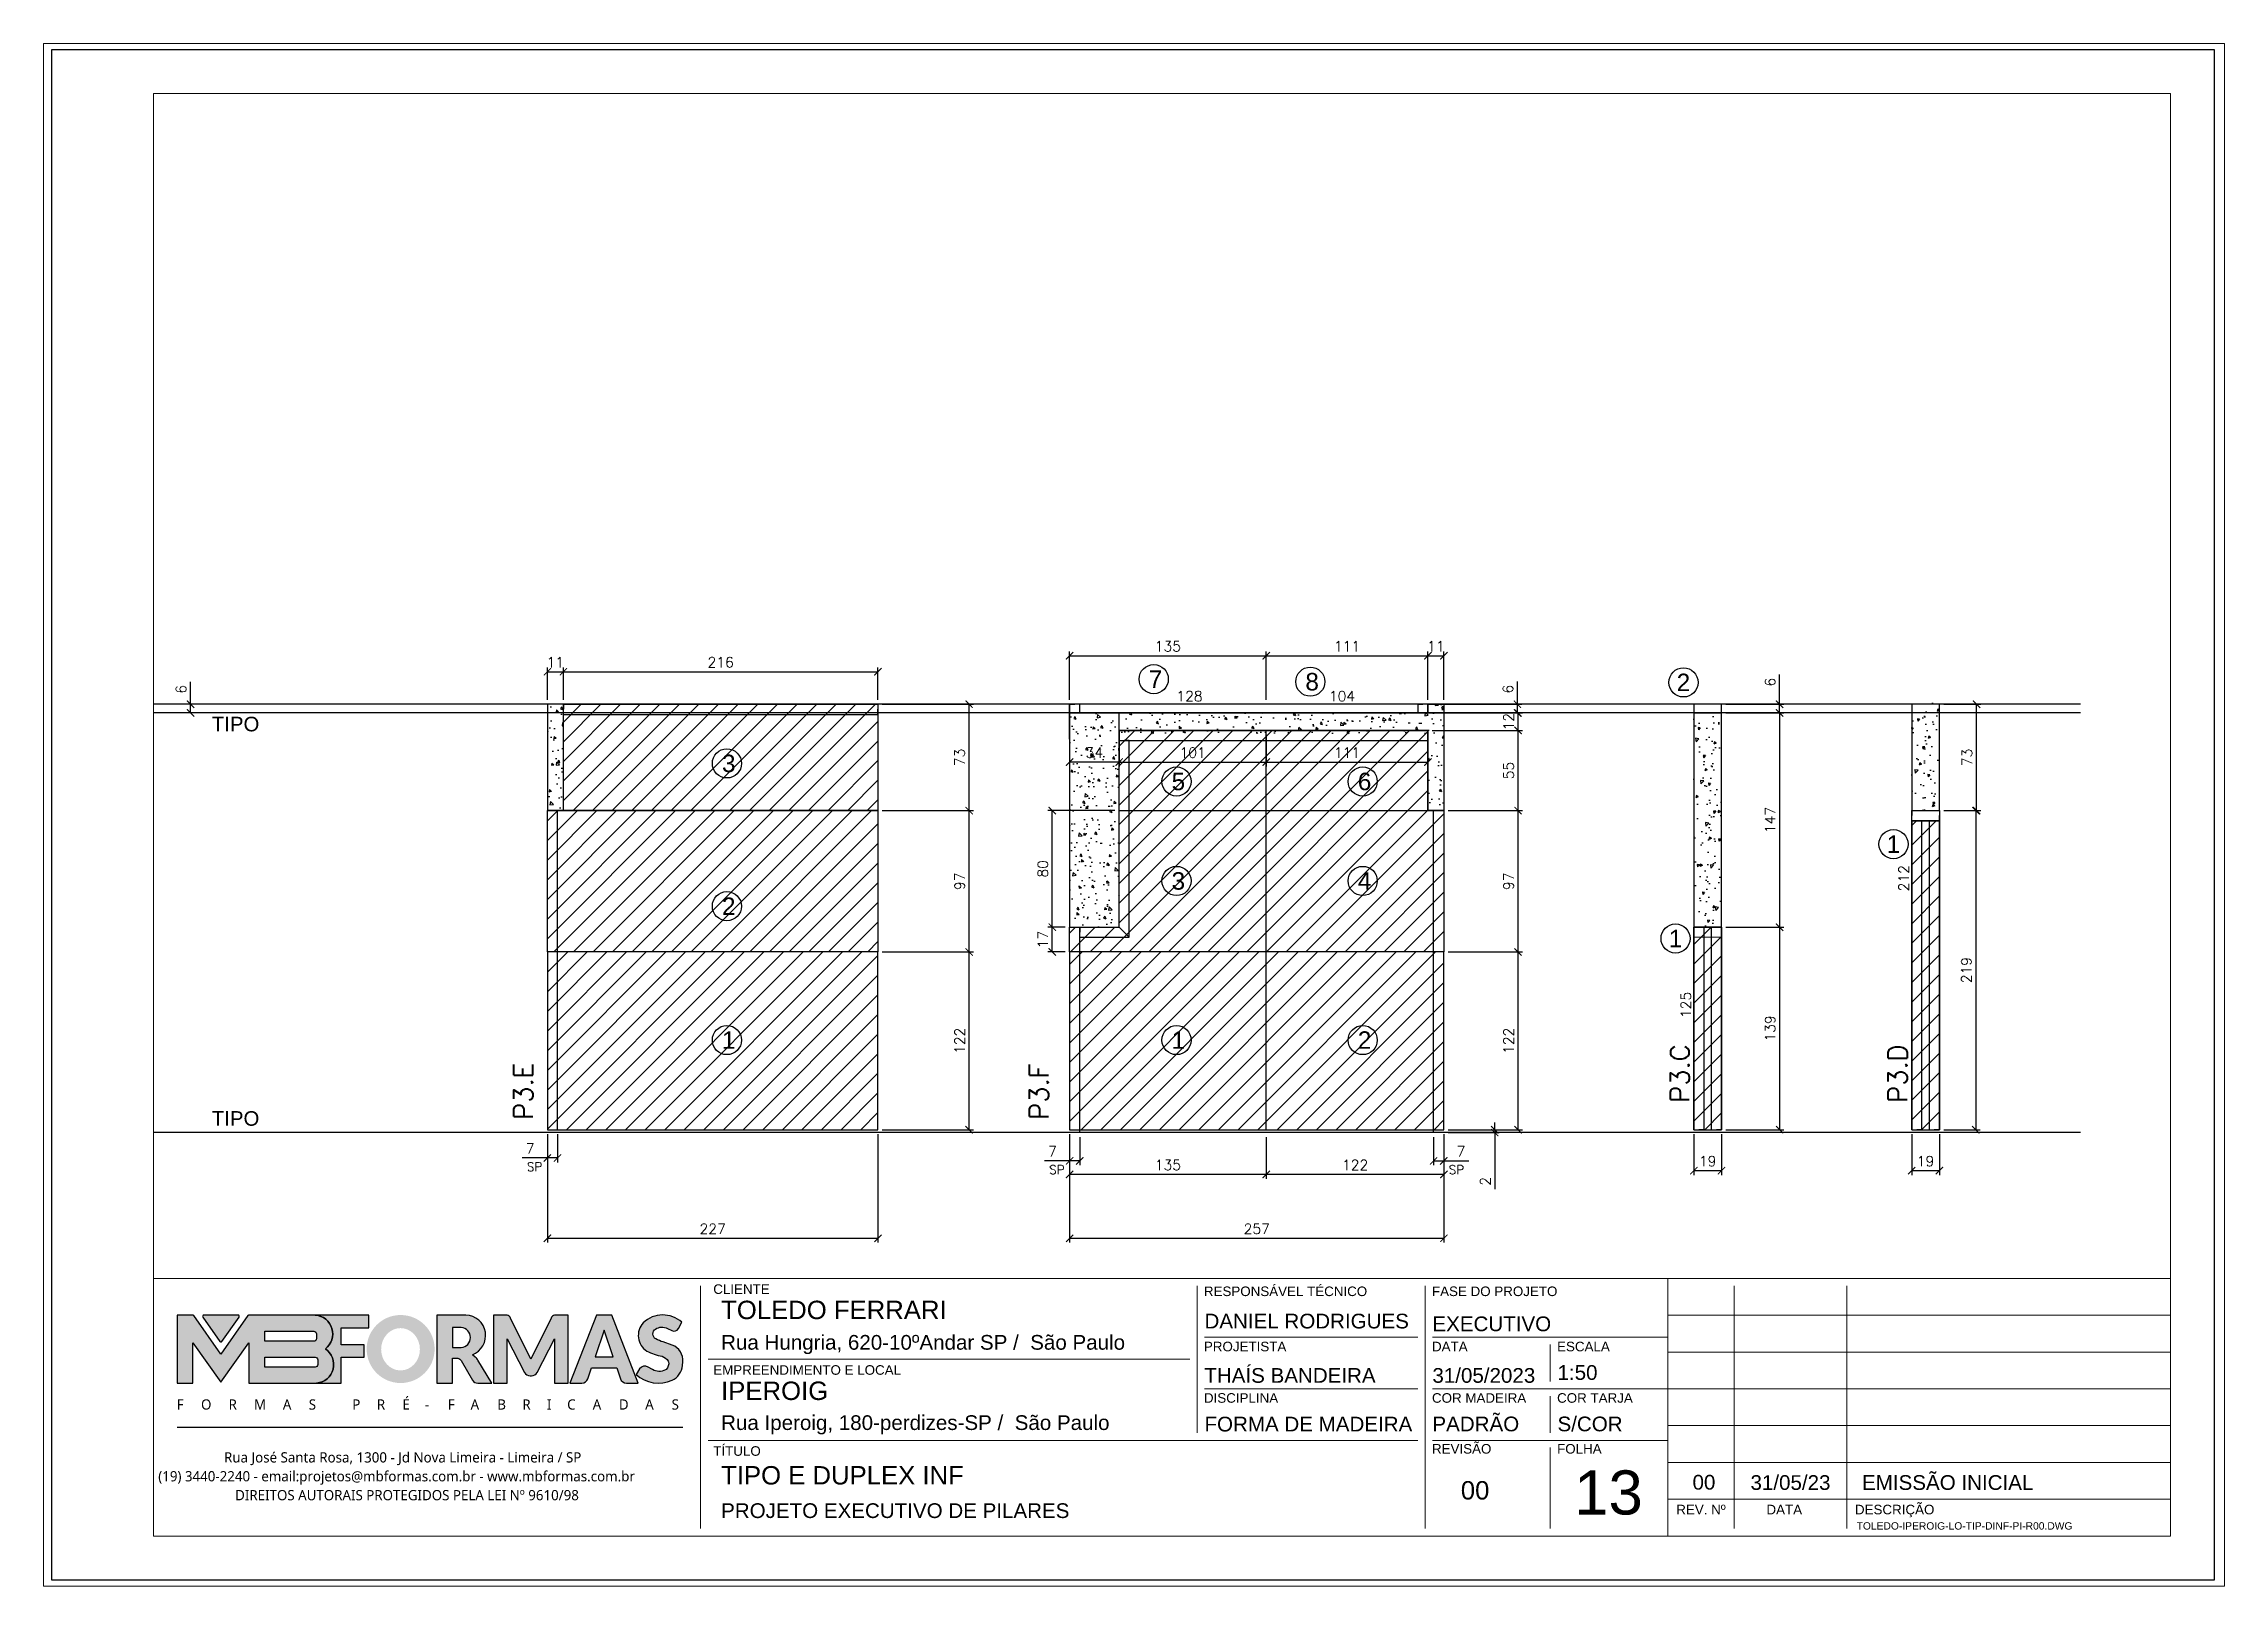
# Paper-space layout '13' of a CAD drawing. Extents: x 399.1 to 428.8, y 284.8 to 305.8.
# The model-space entities are those that its viewports show. They can reach past a viewport. Long polylines and large blocks are cut down to what shows.
import ezdxf
from ezdxf.enums import TextEntityAlignment as Align

# ---------------------------------------------------------------- set-up
doc = ezdxf.new("R2010")
doc.units = 0
doc.header["$PDMODE"] = 2
doc.header["$PDSIZE"] = 10
doc.linetypes.add('DIVIDE2', pattern=[0.625, 0.25, -0.125, 0, -0.125, 0, -0.125])
doc.linetypes.add('HIDDEN', pattern=[9.525, 6.35, -3.175])
doc.layers.get('0').update_dxf_attribs({"lineweight": 13})
doc.layers.get('Defpoints').update_dxf_attribs({"lineweight": 13})
for name, color, linetype, lineweight in [('A-GENM', 7, 'Continuous', 18), ('cotas', 4, 'Continuous', 13), ('FOLHA MB', 7, 'Continuous', 13), ('N° FOLHA', 5, 'Continuous', 13), ('Texto Seção', 7, 'Continuous', 15)]:
    doc.layers.add(name, color=color, linetype=linetype, lineweight=lineweight)
for name, color, linetype in [('Concreto', 250, 'HIDDEN'), ('Cota', 4, 'Continuous'), ('Cota Sarrafo', 180, 'Continuous'), ('MB Logo', 254, 'Continuous'), ('Nível', 160, 'Continuous'), ('Painéis', 30, 'Continuous'), ('Reaproveitamento', 252, 'Continuous'), ('Romaneio', 10, 'Continuous'), ('Sarr 7x7', 104, 'Continuous'), ('Sarrafo de Pressão', 42, 'HIDDEN'), ('Texto Nível', 251, 'Continuous')]:
    doc.layers.add(name, color=color, linetype=linetype)
doc.layers.add('Laje_Perimetro', color=7, linetype='Continuous', plot=False)
doc.layers.add('VIEW', color=252, linetype='Continuous', lineweight=13, plot=False)
doc.styles.add('ARIAL', font='arial.ttf', dxfattribs={"oblique": 15, "height": 25})
doc.styles.add('MB_C01', font='arial.ttf', dxfattribs={"height": 1.3})
doc.styles.add('MB_C02', font='arial.ttf', dxfattribs={"height": 2})
doc.styles.add('MB_C03', font='arial.ttf', dxfattribs={"height": 2.5})
doc.styles.add('MB_C04', font='arial.ttf', dxfattribs={"height": 6})
doc.styles.add('MtXpl_Lucida_Sans_Un', font='l_10646.ttf')
doc.styles.add('REGUA-120', font='ROMANS.shx', dxfattribs={"height": 15})
doc.styles.add('ROMANS', font='romans.shx')
doc.dimstyles.new('Cota Paínel', dxfattribs={"dimtxt": 7, "dimasz": 5, "dimexe": 3, "dimexo": 3, "dimgap": 3, "dimtad": 1, "dimdec": 1, "dimzin": 12, "dimdsep": 46, "dimtxsty": 'ROMANS', "dimblk": 'ARCHTICK', "dimcen": 0, "dimclrd": 4, "dimclre": 4, "dimclrt": 1, "dimadec": 1, "dimazin": 3, "dimtfac": 1, "dimtdec": 1, "dimtmove": 0, "dimatfit": 3, "dimldrblk": 'OBLIQUE', "dimfxl": 0, "dimtolj": 1, "dimtzin": 12, "dimarcsym": 0})
doc.dimstyles.new('PAINEL', dxfattribs={"dimtxt": 7, "dimasz": 5, "dimexe": 3, "dimexo": 3, "dimgap": 3, "dimtad": 1, "dimdec": 1, "dimzin": 12, "dimdsep": 46, "dimtxsty": 'ROMANS', "dimblk": 'ARCHTICK', "dimcen": 0, "dimclrd": 4, "dimclre": 4, "dimclrt": 1, "dimadec": 1, "dimazin": 3, "dimtfac": 1, "dimtdec": 1, "dimtmove": 0, "dimatfit": 3, "dimldrblk": 'OBLIQUE', "dimfxl": 0, "dimtolj": 1, "dimtzin": 12, "dimarcsym": 0})
doc.dimstyles.new('projeto2', dxfattribs={"dimtxt": 7, "dimasz": 5, "dimexe": 1.25, "dimexo": 2.5, "dimgap": 2, "dimtad": 1, "dimdec": 1, "dimdsep": 46, "dimtxsty": 'ROMANS', "dimblk": 'OBLIQUE', "dimcen": 10, "dimdle": 1, "dimse1": 1, "dimse2": 1, "dimsd1": 1, "dimsd2": 1, "dimclrd": 256, "dimclre": 256, "dimclrt": 1, "dimadec": 0, "dimazin": 0, "dimtfac": 1, "dimtdec": 1, "dimtmove": 0, "dimatfit": 3, "dimldrblk": 'OBLIQUE', "dimfxl": 0, "dimlwd": -1, "dimlwe": -1, "dimarcsym": 0})
pattern_1 = [(45, (-11602.353, 0), (-6.735192, 6.735192), [])]

psp = doc.layouts.new('13')

msp = doc.modelspace()

# ---------------------------------------------------------------- texts
at = {"layer": 'N° FOLHA', "color": 5, "style": 'MB_C04'}
msp.add_text('13', height=30.3061, dxfattribs=at).set_placement((-18045.93, 5277.003))
at = {"layer": 'Romaneio', "color": 0, "style": 'ARIAL'}
for s, p in [('7', (-18333.394, 5850.324)), ('8', (-18225.874, 5848.572)), ('2', (-17970.932, 5848.078)), ('3', (-18626.46, 5792.501)), ('5', (-18317.727, 5780.102)), ('6', (-18189.893, 5780.102)), ('1', (-17826.735, 5737.115)), ('3', (-18317.727, 5711.846)), ('4', (-18189.893, 5711.846)), ('2', (-18626.46, 5694.472)), ('1', (-17976.343, 5672.336)), ('1', (-18626.46, 5602.613)), ('1', (-18317.727, 5602.613)), ('2', (-18189.893, 5602.613))]:
    msp.add_text(s, height=12, dxfattribs=at).set_placement(p, align=Align.MIDDLE_CENTER)
at = {"layer": 'Texto Nível', "style": 'ARIAL'}
for p in [(-18948.772, 5814.5), (-18948.772, 5543.834)]:
    msp.add_text('TIPO', height=10, dxfattribs=at).set_placement(p, align=Align.RIGHT)
at = {"layer": 'Texto Seção', "char_height": 13, "width": 285.32988, "attachment_point": 7, "rotation": 90, "style": 'REGUA-120'}
for s, insert in [('P3.E', (-18760.983, 5547.92)), ('P3.F', (-18406.885, 5547.92)), ('P3.C', (-17966.918, 5559.596)), ('P3.D', (-17817.31, 5559.596))]:
    msp.add_mtext(s, dxfattribs=dict(at, insert=insert))
at = {"layer": 'Texto Seção', "char_height": 6, "style": 'ROMANS'}
for insert, attachment_point in [((-18765.025, 5512.704), 7), ((-18406.419, 5510.704), 7), ((-18121.519, 5510.704), 9)]:
    msp.add_mtext('SP', dxfattribs=dict(at, insert=insert, attachment_point=attachment_point))

# ---------------------------------------------------------------- blocks, each defined once
blk = doc.blocks.new('MB-NOVO')
at = {"layer": 'MB Logo', "linetype": 'Continuous'}
h = blk.add_hatch(color=256, dxfattribs=at)
h.dxf.hatch_style = 1
h.set_gradient(color1=(242, 132, 69), color2=(247, 180, 141), rotation=90, tint=1)
h.paths.add_polyline_path([(-18529.6, 10980.8), (-18475.7, 10980.8, 0.706757), (-18468.7, 11008, 0.681802), (-18476.7, 11034.9), (-18529.4, 11034.9, 0.243712), (-18530.2, 11034.5), (-18551.7, 11003.9), (-18573.3, 11034.5, 0.243712), (-18574.1, 11034.9), (-18586.5, 11034.9), (-18586.5, 10980.8), (-18573.9, 10980.8), (-18573.9, 11012.9), (-18551.7, 10981.5), (-18529.6, 11012.9)])
h.paths.add_polyline_path([(-18516.8, 11014.1), (-18516.8, 11022), (-18477.8, 11022, -0.414214), (-18475.8, 11020), (-18475.8, 11016.1, -0.414214), (-18477.8, 11014.1)], flags=16)
h.paths.add_polyline_path([(-18516.8, 11001.4), (-18476.8, 11001.4, -0.414214), (-18474.8, 10999.4), (-18474.8, 10995.5, -0.414214), (-18476.8, 10993.5), (-18516.8, 10993.5)], flags=16)
at = {"layer": 'MB Logo', "true_color": 0x262626}
h = blk.add_hatch(color=250, dxfattribs=at)
h.dxf.hatch_style = 1
h.paths.add_polyline_path([(-18537.3, 11033.3, 0.60809), (-18538.1, 11034.9), (-18565.3, 11034.9, 0.60809), (-18566.1, 11033.3), (-18552.5, 11014, 0.518202), (-18550.9, 11014)])
h = blk.add_hatch(color=250, dxfattribs=at)
h.dxf.hatch_style = 1
h.paths.add_polyline_path([(-18456.2, 11011.3), (-18456.2, 11024.6), (-18434.2, 11024.6), (-18434.2, 11034.9), (-18476.7, 11034.9, -0.681802), (-18468.7, 11008, -0.706757), (-18475.7, 10980.8), (-18456.2, 10980.8), (-18456.2, 11001.4), (-18437.8, 11001.4), (-18437.8, 11011.3)])
h = blk.add_hatch(color=250, dxfattribs=at)
h.dxf.hatch_style = 1
h.paths.add_polyline_path([(-18435.9, 11007.9, 1), (-18381.9, 11007.9, 1)])
edge = h.paths.add_edge_path(flags=16)
edge.add_ellipse((-18409, 11007.7), major_axis=(0, 16.8), ratio=0.916255, start_angle=0, end_angle=360)
h = blk.add_hatch(color=250, dxfattribs=at)
h.dxf.hatch_style = 1
h.paths.add_polyline_path([(-18357, 11034.9), (-18380.2, 11034.9), (-18380.2, 10980.8), (-18367.6, 10980.8), (-18367.6, 11000.7), (-18363.4, 11000.7, -0.195765), (-18360.9, 10998.9), (-18351.8, 10983.2, 0.261385), (-18347.5, 10980.8), (-18336.4, 10980.8), (-18347.5, 10999, 0.082429), (-18349.6, 11001.5), (-18351.9, 11003.4, 0.81838)])
h.paths.add_polyline_path([(-18360.8, 11009), (-18367.6, 11009), (-18367.6, 11025), (-18360.8, 11025, -0.92578)], flags=16)
h = blk.add_hatch(color=250, dxfattribs=at)
h.dxf.hatch_style = 1
h.paths.add_polyline_path([(-18286.6, 11015.9), (-18286.6, 10980.8), (-18275.8, 10980.8), (-18275.8, 11034.9), (-18286.6, 11034.9, 0.216647), (-18289.4, 11032.4), (-18305.5, 10999.8), (-18321.6, 11032.7, 0.199908), (-18324.3, 11034.9), (-18335.2, 11034.9), (-18335.2, 10980.8), (-18324.3, 10980.8), (-18324.3, 11015.9), (-18310.4, 10989.3, 0.279644), (-18306, 10986.6, 0.340986), (-18300.5, 10989.3)])
h = blk.add_hatch(color=250, dxfattribs=at)
h.dxf.hatch_style = 1
h.paths.add_polyline_path([(-18274.4, 10980.8), (-18265, 10980.8, 0.322517), (-18260.2, 10984.3), (-18257.3, 10993), (-18237.2, 10993), (-18234.3, 10984.3, 0.322517), (-18229.5, 10980.8), (-18220.3, 10980.8), (-18241.2, 11034.9), (-18253.4, 11034.9)])
h.paths.add_polyline_path([(-18254.4, 11001.6), (-18247.3, 11023), (-18240.1, 11001.6)], flags=16)
h = blk.add_hatch(color=250, dxfattribs=at)
h.dxf.hatch_style = 1
h.paths.add_polyline_path([(-18206, 11024, -0.247671), (-18196.9, 11024.3), (-18193.5, 11022.5, 0.40799), (-18188.2, 11024.1), (-18185.4, 11029.1, 0.392837), (-18216.2, 11028.7, 0.467779), (-18213.3, 11006.3, 0.077523), (-18201.2, 11002.1, -0.214206), (-18196.1, 10997.9, -0.284295), (-18198.2, 10991.4, -0.26924), (-18208.8, 10991.6), (-18212.2, 10993.6, 0.407727), (-18219, 10992.1), (-18221.8, 10987.7, 0.296878), (-18193.2, 10983.1, 0.272251), (-18184.9, 10995.3), (-18184.6, 10997.9, 0.348906), (-18193.7, 11011.2), (-18200.4, 11013.5, -0.045018), (-18205.8, 11015.7, -0.618284)])
at = {"layer": 'MB Logo', "linetype": 'Continuous'}
blk.add_line((-18586.5, 10945.9), (-18184.8, 10945.9), dxfattribs=at)
at = {"layer": 'MB Logo', "color": 23, "linetype": 'Continuous', "true_color": 0xf28445}
for points in [[(-18573.3, 11034.5, 0.243712), (-18574.1, 11034.9), (-18586.5, 11034.9), (-18586.5, 10980.8), (-18573.9, 10980.8), (-18573.9, 11012.9), (-18551.7, 10981.5), (-18529.6, 11012.9), (-18529.6, 10980.8), (-18475.7, 10980.8, 0.706757), (-18468.7, 11008, 0.681802), (-18476.7, 11034.9), (-18529.4, 11034.9, 0.243712), (-18530.2, 11034.5), (-18551.7, 11003.9)], [(-18516.8, 11022), (-18477.8, 11022, -0.414214), (-18475.8, 11020), (-18475.8, 11016.1, -0.414214), (-18477.8, 11014.1), (-18516.8, 11014.1)], [(-18516.8, 11001.4), (-18476.8, 11001.4, -0.414214), (-18474.8, 10999.4), (-18474.8, 10995.5, -0.414214), (-18476.8, 10993.5), (-18516.8, 10993.5)]]:
    blk.add_lwpolyline(points, format="xyb", close=True, dxfattribs=at)
at = {"layer": 'MB Logo', "color": 250, "true_color": 0x262626}
for points in [[(-18537.3, 11033.3, 0.60809), (-18538.1, 11034.9), (-18565.3, 11034.9, 0.60809), (-18566.1, 11033.3), (-18552.5, 11014, 0.518202), (-18550.9, 11014)], [(-18437.8, 11011.3), (-18456.2, 11011.3), (-18456.2, 11024.6), (-18434.2, 11024.6), (-18434.2, 11034.9), (-18476.7, 11034.9, -0.681802), (-18468.7, 11008, -0.706757), (-18475.7, 10980.8), (-18456.2, 10980.8), (-18456.2, 11001.4), (-18437.8, 11001.4)], [(-18347.5, 10980.8), (-18336.4, 10980.8), (-18347.5, 10999, 0.082429), (-18349.6, 11001.5), (-18351.9, 11003.4, 0.81838), (-18357, 11034.9), (-18380.2, 11034.9), (-18380.2, 10980.8), (-18367.6, 10980.8), (-18367.6, 11000.7), (-18363.4, 11000.7, -0.209789), (-18360.8, 10998.7), (-18351.8, 10983.2, 0.261385)], [(-18367.6, 11009), (-18360.8, 11009, 0.92578), (-18360.8, 11025), (-18367.6, 11025)], [(-18286.6, 11015.9), (-18286.6, 10980.8), (-18275.8, 10980.8), (-18275.8, 11034.9), (-18286.6, 11034.9, 0.216647), (-18289.4, 11032.4), (-18305.5, 10999.8), (-18321.5, 11032.4, 0.216647), (-18324.3, 11034.9), (-18335.2, 11034.9), (-18335.2, 10980.8), (-18324.3, 10980.8), (-18324.3, 11015.9), (-18310.4, 10989.3, 0.279644), (-18306, 10986.6), (-18304.9, 10986.6, 0.279644), (-18300.5, 10989.3)], [(-18265, 10980.8, 0.322517), (-18260.2, 10984.3), (-18257.3, 10993), (-18237.2, 10993), (-18234.3, 10984.3, 0.322517), (-18229.5, 10980.8), (-18220.3, 10980.8), (-18241.2, 11034.9), (-18253.4, 11034.9), (-18274.4, 10980.8)], [(-18206.2, 11015.9, -0.549626), (-18206.4, 11023.8, -0.258723), (-18196.9, 11024.3), (-18193.5, 11022.5, 0.40799), (-18188.2, 11024.1), (-18185.4, 11029.1, 0.392837), (-18216.2, 11028.7, 0.467779), (-18213.3, 11006.3, 0.077523), (-18201.2, 11002.1, -0.203897), (-18196.3, 10998.2), (-18196.1, 10997.8, -0.267611), (-18198, 10991.6), (-18198.5, 10991.3, -0.261145), (-18208.8, 10991.6), (-18212.2, 10993.6, 0.407727), (-18219, 10992.1), (-18221.8, 10987.7, 0.296878), (-18193.2, 10983.1, 0.265963), (-18184.9, 10994.9), (-18184.7, 10997.6, 0.340466), (-18193.1, 11011), (-18200.4, 11013.5, -0.049298)]]:
    blk.add_lwpolyline(points, format="xyb", close=True, dxfattribs=at)
blk.add_lwpolyline([(-18247.3, 11023), (-18254.4, 11001.6), (-18240.1, 11001.6)], close=True, dxfattribs=at)
at = {"layer": 'MB Logo', "color": 250, "true_color": 0x262626, "style": 'MtXpl_Lucida_Sans_Un'}
for s, height, p in [('F', 8.12, (-18586.8, 10959.8)), ('O', 8.12, (-18567.5, 10959.8)), ('R', 8.12, (-18545.6, 10959.8)), ('M', 8.12, (-18525.4, 10959.8)), ('A', 8.12, (-18502.5, 10959.8)), ('S', 8.12, (-18481.9, 10959.8)), ('P', 8.12, (-18447.3, 10959.8)), ('R', 8.12, (-18427.8, 10959.8)), ('É', 8.12, (-18407.5, 10959.8)), ('F', 8.12, (-18371.4, 10959.8)), ('A', 8.12, (-18353.3, 10959.8)), ('B', 8.12, (-18332.1, 10959.8)), ('R', 8.12, (-18312.2, 10959.8)), ('I', 8.12, (-18292.7, 10959.8)), ('C', 8.12, (-18276.6, 10959.8)), ('A', 8.12, (-18256.3, 10959.8)), ('D', 8.12, (-18235.5, 10959.8)), ('A', 8.12, (-18214.6, 10959.8)), ('S', 8.12, (-18193.6, 10959.8)), ('-', 8.12, (-18389.6, 10959.8)), ('DIREITOS AUTORAIS PROTEGIDOS PELA LEI Nº 9610/98', 8.122, (-18540.4, 10887.8))]:
    blk.add_text(s, height=height, dxfattribs=at).set_placement(p)
at = {"layer": 'MB Logo', "style": 'MtXpl_Lucida_Sans_Un'}
for s, p in [('Rua José Santa Rosa, 1300 - Jd Nova Limeira - Limeira / SP', (-18549.2, 10917.8)), ('(19) 3440-2240 - email:projetos@mbformas.com.br - www.mbformas.com.br', (-18601.5, 10902.8))]:
    blk.add_text(s, height=8.122, dxfattribs=at).set_placement(p)
blk = doc.blocks.new('A$C169d8357')
at = {"layer": 'FOLHA MB', "color": 1}
for p, q in [((1109.8, 356.7), (70, 356.7)), ((445.6, 351.7), (445.6, 185)), ((786.6, 351.7), (786.6, 250.7)), ((943.1, 351.7), (943.1, 185)), ((1109.8, 356.7), (1109.8, 179.9)), ((1455, 356.7), (1109.8, 356.7)), ((1155.3, 185), (1155.3, 351.7)), ((1232.6, 351.7), (1232.6, 185)), ((1455, 331.5), (1109.8, 331.5)), ((938.1, 316.3), (791.6, 316.3)), ((1109.8, 316.3), (948.2, 316.3)), ((781.5, 301.2), (450.7, 301.2)), ((1029, 311.3), (1029, 286)), ((1455, 306.2), (1109.8, 306.2)), ((938.1, 281), (791.6, 281)), ((1109.8, 281), (948.2, 281)), ((1029, 275.9), (1029, 250.7)), ((1455, 281), (1109.8, 281)), ((1455, 255.7), (1109.8, 255.7)), ((938.1, 245.6), (450.7, 245.6)), ((1109.8, 245.6), (948.2, 245.6)), ((1029, 240.6), (1029, 185)), ((1455, 230.4), (1109.8, 230.4)), ((1455, 205.2), (1109.8, 205.2))]:
    blk.add_line(p, q, dxfattribs=at)
for points in [[(0, 1199.9), (0, 149.9), (1485, 149.9), (1485, 1199.9)], [(70, 1169.9), (70, 179.9), (1455, 179.9), (1455, 1169.9)]]:
    blk.add_lwpolyline(points, close=True, dxfattribs=at)
at = {"layer": 'MB Logo', "xscale": 0.8642040370897565, "yscale": 0.8642040370897565, "zscale": 0.8642040370897565}
blk.add_blockref('MB-NOVO', (16148.7, -9204.8), dxfattribs=at)
at = {"layer": 'FOLHA MB', "color": 6}
for s, height, style, p in [('CLIENTE', 6.57, 'MB_C01', (454.3, 346.1)), ('RESPONSÁVEL TÉCNICO', 6.566, 'MB_C01', (791.2, 344.6)), ('FASE DO PROJETO', 6.566, 'MB_C01', (947.8, 344.6)), ('Rua Hungria, 620-10ºAndar SP /  São Paulo', 10.102, 'MB_C02', (459.7, 307.8)), ('PROJETISTA', 6.57, 'MB_C01', (791.2, 306.7)), ('DATA', 6.57, 'MB_C01', (947.8, 306.7)), ('ESCALA', 6.57, 'MB_C01', (1033.7, 306.7)), ('EMPREENDIMENTO E LOCAL', 6.566, 'MB_C01', (454.3, 290.6)), ('DISCIPLINA', 6.57, 'MB_C01', (791.2, 271.4)), ('COR MADEIRA', 6.566, 'MB_C01', (947.8, 271.4)), ('COR TARJA', 6.57, 'MB_C01', (1033.7, 271.4)), ('Rua Iperoig, 180-perdizes-SP /  São Paulo', 10.102, 'MB_C02', (459.7, 252.7)), ('TÍTULO', 6.57, 'MB_C01', (454.3, 235)), ('REVISÃO', 6.57, 'MB_C01', (947.8, 236.5)), ('FOLHA', 6.57, 'MB_C01', (1033.7, 236.5)), ('PROJETO EXECUTIVO DE PILARES', 10.102, 'MB_C02', (459.7, 192.3))]:
    blk.add_text(s, height=height, dxfattribs=dict(at, style=style)).set_placement(p)
at = {"layer": 'FOLHA MB', "color": 5}
for s, height, style, p in [('TOLEDO FERRARI', 12.628, 'MB_C03', (459.7, 328.8)), ('DANIEL RODRIGUES', 10.102, 'MB_C02', (791.6, 322.4)), ('EXECUTIVO', 10.1, 'MB_C02', (948.1, 320.5)), ('IPEROIG', 12.63, 'MB_C03', (459.7, 273.3)), ('THAÍS BANDEIRA', 10.102, 'MB_C02', (791.5, 285.1)), ('31/05/2023', 10.1, 'MB_C02', (948.1, 285.1)), ('1:50', 10.1, 'MB_C02', (1034, 287.1)), ('FORMA DE MADEIRA', 10.102, 'MB_C02', (791.6, 251.7)), ('PADRÃO', 10.1, 'MB_C02', (948.1, 251.8)), ('S/COR', 10.1, 'MB_C02', (1034, 251.8)), ('TIPO E DUPLEX INF', 12.628, 'MB_C03', (459.7, 215.3)), ('00', 12.63, 'MB_C03', (967.6, 205)), ('00', 10.1, 'MB_C02', (1126.7, 211.8)), ('31/05/23', 10.1, 'MB_C02', (1166.5, 211.6)), ('EMISSÃO INICIAL', 10.102, 'MB_C02', (1243.1, 211.6))]:
    blk.add_text(s, height=height, dxfattribs=dict(at, style=style)).set_placement(p)
at = {"layer": 'FOLHA MB', "color": 6, "style": 'MB_C01'}
for s, p in [('REV. Nº', (1132.5, 198.1)), ('DATA', (1189.7, 198.1)), ('DESCRIÇÃO', (1265.5, 198.1))]:
    blk.add_text(s, height=6.57, dxfattribs=at).set_placement(p, align=Align.MIDDLE_CENTER)
at = {"layer": 'FOLHA MB', "insert": (1239.4, 189.4), "char_height": 5.051, "width": 210.818, "attachment_point": 1, "style": 'MB_C04'}
blk.add_mtext('TOLEDO-IPEROIG-LO-TIP-DINF-PI-R00.DWG', dxfattribs=at)
blk = doc.blocks.new('_ArchTick')
at = {"color": 0, "linetype": 'ByBlock', "const_width": 0.15}
blk.add_lwpolyline([(-0.5, -0.5), (0.5, 0.5)], dxfattribs=at)
blk = doc.blocks.new('*D3822')
at = {"layer": 'Cota', "color": 4, "lineweight": -2, "transparency": 16777216}
for p, q in [((-18392.4, 5536.1), (-18392.4, 5516.7)), ((-18385.4, 5536.1), (-18385.4, 5516.7)), ((-18392.4, 5519.7), (-18409.6, 5519.7)), ((-18385.4, 5519.7), (-18392.4, 5519.7))]:
    blk.add_line(p, q, dxfattribs=at)
at = {"layer": 'Defpoints', "color": 0, "transparency": 16777216}
for p in [(-18392.4, 5539.1), (-18385.4, 5539.1), (-18392.4, 5519.7)]:
    blk.add_point(p, dxfattribs=at)
at = {"layer": 'Cota', "color": 4, "lineweight": -2, "transparency": 16777216, "xscale": 5, "yscale": 5, "zscale": 5, "rotation": 180}
blk.add_blockref('_ArchTick', (-18392.4, 5519.7), dxfattribs=at)
at = {"layer": 'Cota', "color": 4, "lineweight": -2, "transparency": 16777216, "xscale": 5, "yscale": 5, "zscale": 5}
blk.add_blockref('_ArchTick', (-18385.4, 5519.7), dxfattribs=at)
at = {"layer": 'Cota', "color": 1, "transparency": 16777216, "insert": (-18404.2, 5526.2), "char_height": 7, "attachment_point": 5, "style": 'ROMANS'}
blk.add_mtext('\\A1;7', dxfattribs=at)
blk = doc.blocks.new('_OBLIQUE')
at = {"color": 0, "linetype": 'ByBlock', "lineweight": -2}
for p, q in [((0, 0), (-1, 0)), ((-0.5, -0.5), (0.5, 0.5))]:
    blk.add_line(p, q, dxfattribs=at)
blk = doc.blocks.new('*D3823')
at = {"layer": 'Cota', "color": 4, "lineweight": -2, "transparency": 16777216}
for p, q in [((-18132.4, 5663.1), (-18081.5, 5663.1)), ((-18084.5, 5541.1), (-18084.5, 5663.1)), ((-18132.4, 5541.1), (-18081.5, 5541.1))]:
    blk.add_line(p, q, dxfattribs=at)
at = {"layer": 'Defpoints', "color": 0, "transparency": 16777216}
for p in [(-18135.4, 5663.1), (-18084.5, 5663.1), (-18135.4, 5541.1)]:
    blk.add_point(p, dxfattribs=at)
at = {"layer": 'Cota', "color": 4, "lineweight": -2, "transparency": 16777216, "xscale": 5, "yscale": 5, "zscale": 5}
for p, rotation in [((-18084.5, 5663.1), 90), ((-18084.5, 5541.1), 270)]:
    blk.add_blockref('_ArchTick', p, dxfattribs=dict(at, rotation=rotation))
at = {"layer": 'Cota', "color": 1, "transparency": 16777216, "insert": (-18091, 5602.1), "char_height": 7, "attachment_point": 5, "rotation": 90, "style": 'ROMANS'}
blk.add_mtext('\\A1;122', dxfattribs=at)
blk = doc.blocks.new('*D3824')
at = {"layer": 'Cota', "color": 4, "lineweight": -2, "transparency": 16777216}
for p, q in [((-18142.5, 5536.1), (-18142.5, 5516.7)), ((-18135.5, 5536.1), (-18135.5, 5516.7)), ((-18142.5, 5519.7), (-18135.5, 5519.7)), ((-18135.5, 5519.7), (-18118.4, 5519.7))]:
    blk.add_line(p, q, dxfattribs=at)
at = {"layer": 'Defpoints', "color": 0, "transparency": 16777216}
for p in [(-18142.5, 5539.1), (-18135.5, 5539.1), (-18135.5, 5519.7)]:
    blk.add_point(p, dxfattribs=at)
at = {"layer": 'Cota', "color": 4, "lineweight": -2, "transparency": 16777216, "xscale": 5, "yscale": 5, "zscale": 5, "rotation": 180}
blk.add_blockref('_ArchTick', (-18142.5, 5519.7), dxfattribs=at)
at = {"layer": 'Cota', "color": 4, "lineweight": -2, "transparency": 16777216, "xscale": 5, "yscale": 5, "zscale": 5}
blk.add_blockref('_ArchTick', (-18135.5, 5519.7), dxfattribs=at)
at = {"layer": 'Cota', "color": 1, "transparency": 16777216, "insert": (-18123.7, 5526.2), "char_height": 7, "attachment_point": 5, "style": 'ROMANS'}
blk.add_mtext('\\A1;7', dxfattribs=at)
blk = doc.blocks.new('*D3825')
at = {"layer": 'Cota', "color": 4, "lineweight": -2, "transparency": 16777216}
for p, q in [((-18257.4, 5536.1), (-18257.4, 5507.4)), ((-18135.4, 5536.1), (-18135.4, 5507.4)), ((-18135.4, 5510.4), (-18257.4, 5510.4))]:
    blk.add_line(p, q, dxfattribs=at)
at = {"layer": 'Defpoints', "color": 0, "transparency": 16777216}
for p in [(-18257.4, 5539.1), (-18135.4, 5539.1), (-18257.4, 5510.4)]:
    blk.add_point(p, dxfattribs=at)
at = {"layer": 'Cota', "color": 4, "lineweight": -2, "transparency": 16777216, "xscale": 5, "yscale": 5, "zscale": 5, "rotation": 180}
blk.add_blockref('_ArchTick', (-18257.4, 5510.4), dxfattribs=at)
at = {"layer": 'Cota', "color": 4, "lineweight": -2, "transparency": 16777216, "xscale": 5, "yscale": 5, "zscale": 5}
blk.add_blockref('_ArchTick', (-18135.4, 5510.4), dxfattribs=at)
at = {"layer": 'Cota', "color": 1, "transparency": 16777216, "insert": (-18196.4, 5516.9), "char_height": 7, "attachment_point": 5, "style": 'ROMANS'}
blk.add_mtext('\\A1;122', dxfattribs=at)
blk = doc.blocks.new('*D3826')
at = {"layer": 'Cota', "color": 4, "lineweight": -2, "transparency": 16777216}
for p, q in [((-18392.4, 5536.1), (-18392.4, 5507.4)), ((-18257.4, 5536.1), (-18257.4, 5507.4)), ((-18257.4, 5510.4), (-18392.4, 5510.4))]:
    blk.add_line(p, q, dxfattribs=at)
at = {"layer": 'Defpoints', "color": 0, "transparency": 16777216}
for p in [(-18392.4, 5539.1), (-18257.4, 5539.1), (-18392.4, 5510.4)]:
    blk.add_point(p, dxfattribs=at)
at = {"layer": 'Cota', "color": 4, "lineweight": -2, "transparency": 16777216, "xscale": 5, "yscale": 5, "zscale": 5, "rotation": 180}
blk.add_blockref('_ArchTick', (-18392.4, 5510.4), dxfattribs=at)
at = {"layer": 'Cota', "color": 4, "lineweight": -2, "transparency": 16777216, "xscale": 5, "yscale": 5, "zscale": 5}
blk.add_blockref('_ArchTick', (-18257.4, 5510.4), dxfattribs=at)
at = {"layer": 'Cota', "color": 1, "transparency": 16777216, "insert": (-18324.9, 5516.9), "char_height": 7, "attachment_point": 5, "style": 'ROMANS'}
blk.add_mtext('\\A1;135', dxfattribs=at)
blk = doc.blocks.new('*D3827')
at = {"layer": 'Cota', "color": 4, "lineweight": -2, "transparency": 16777216}
for p, q in [((-18521, 5663.1), (-18458.4, 5663.1)), ((-18461.4, 5541.1), (-18461.4, 5663.1)), ((-18521, 5541.1), (-18458.4, 5541.1))]:
    blk.add_line(p, q, dxfattribs=at)
at = {"layer": 'Defpoints', "color": 0, "transparency": 16777216}
for p in [(-18524, 5663.1), (-18461.4, 5663.1), (-18524, 5541.1)]:
    blk.add_point(p, dxfattribs=at)
at = {"layer": 'Cota', "color": 4, "lineweight": -2, "transparency": 16777216, "xscale": 5, "yscale": 5, "zscale": 5}
for p, rotation in [((-18461.4, 5663.1), 90), ((-18461.4, 5541.1), 270)]:
    blk.add_blockref('_ArchTick', p, dxfattribs=dict(at, rotation=rotation))
at = {"layer": 'Cota', "color": 1, "transparency": 16777216, "insert": (-18467.9, 5602.1), "char_height": 7, "attachment_point": 5, "rotation": 90, "style": 'ROMANS'}
blk.add_mtext('\\A1;122', dxfattribs=at)
blk = doc.blocks.new('*D3828')
at = {"layer": 'Cota', "color": 4, "lineweight": -2, "transparency": 16777216}
for p, q in [((-18154.4, 5827.1), (-18081.5, 5827.1)), ((-18084.5, 5815.1), (-18084.5, 5827.1)), ((-18143.4, 5815.1), (-18081.5, 5815.1))]:
    blk.add_line(p, q, dxfattribs=at)
at = {"layer": 'Defpoints', "color": 0, "transparency": 16777216}
for p in [(-18157.4, 5827.1), (-18084.5, 5827.1), (-18146.4, 5815.1)]:
    blk.add_point(p, dxfattribs=at)
at = {"layer": 'Cota', "color": 4, "lineweight": -2, "transparency": 16777216, "xscale": 5, "yscale": 5, "zscale": 5}
for p, rotation in [((-18084.5, 5827.1), 90), ((-18084.5, 5815.1), 270)]:
    blk.add_blockref('_ArchTick', p, dxfattribs=dict(at, rotation=rotation))
at = {"layer": 'Cota', "color": 1, "transparency": 16777216, "insert": (-18091, 5821.1), "char_height": 7, "attachment_point": 5, "rotation": 90, "style": 'ROMANS'}
blk.add_mtext('\\A1;12', dxfattribs=at)
blk = doc.blocks.new('*D3829')
at = {"layer": 'Cota', "color": 4, "lineweight": -2, "transparency": 16777216}
for p, q in [((-18751, 5538.1), (-18751, 5518.7)), ((-18744, 5538.1), (-18744, 5518.7)), ((-18751, 5521.7), (-18768.2, 5521.7)), ((-18744, 5521.7), (-18751, 5521.7))]:
    blk.add_line(p, q, dxfattribs=at)
at = {"layer": 'Defpoints', "color": 0, "transparency": 16777216}
for p in [(-18751, 5541.1), (-18744, 5541.1), (-18751, 5521.7)]:
    blk.add_point(p, dxfattribs=at)
at = {"layer": 'Cota', "color": 4, "lineweight": -2, "transparency": 16777216, "xscale": 5, "yscale": 5, "zscale": 5, "rotation": 180}
blk.add_blockref('_ArchTick', (-18751, 5521.7), dxfattribs=at)
at = {"layer": 'Cota', "color": 4, "lineweight": -2, "transparency": 16777216, "xscale": 5, "yscale": 5, "zscale": 5}
blk.add_blockref('_ArchTick', (-18744, 5521.7), dxfattribs=at)
at = {"layer": 'Cota', "color": 1, "transparency": 16777216, "insert": (-18762.8, 5528.2), "char_height": 7, "attachment_point": 5, "style": 'ROMANS'}
blk.add_mtext('\\A1;7', dxfattribs=at)
blk = doc.blocks.new('*D3830')
at = {"layer": 'Cota', "color": 4, "lineweight": -2, "transparency": 16777216}
for p, q in [((-18751, 5836.1), (-18751, 5858.4)), ((-18751, 5855.4), (-18740, 5855.4)), ((-18740, 5836.1), (-18740, 5858.4))]:
    blk.add_line(p, q, dxfattribs=at)
at = {"layer": 'Defpoints', "color": 0, "transparency": 16777216}
for p in [(-18740, 5855.4), (-18751, 5833.1), (-18740, 5833.1)]:
    blk.add_point(p, dxfattribs=at)
at = {"layer": 'Cota', "color": 4, "lineweight": -2, "transparency": 16777216, "xscale": 5, "yscale": 5, "zscale": 5, "rotation": 180}
blk.add_blockref('_ArchTick', (-18751, 5855.4), dxfattribs=at)
at = {"layer": 'Cota', "color": 4, "lineweight": -2, "transparency": 16777216, "xscale": 5, "yscale": 5, "zscale": 5}
blk.add_blockref('_ArchTick', (-18740, 5855.4), dxfattribs=at)
at = {"layer": 'Cota', "color": 1, "transparency": 16777216, "insert": (-18745.5, 5861.9), "char_height": 7, "attachment_point": 5, "style": 'ROMANS'}
blk.add_mtext('\\A1;11', dxfattribs=at)
blk = doc.blocks.new('*D3831')
at = {"layer": 'Cota', "color": 4, "lineweight": -2, "transparency": 16777216}
for p, q in [((-18740, 5836.1), (-18740, 5858.4)), ((-18740, 5855.4), (-18524, 5855.4)), ((-18524, 5836.1), (-18524, 5858.4))]:
    blk.add_line(p, q, dxfattribs=at)
at = {"layer": 'Defpoints', "color": 0, "transparency": 16777216}
for p in [(-18524, 5855.4), (-18740, 5833.1), (-18524, 5833.1)]:
    blk.add_point(p, dxfattribs=at)
at = {"layer": 'Cota', "color": 4, "lineweight": -2, "transparency": 16777216, "xscale": 5, "yscale": 5, "zscale": 5, "rotation": 180}
blk.add_blockref('_ArchTick', (-18740, 5855.4), dxfattribs=at)
at = {"layer": 'Cota', "color": 4, "lineweight": -2, "transparency": 16777216, "xscale": 5, "yscale": 5, "zscale": 5}
blk.add_blockref('_ArchTick', (-18524, 5855.4), dxfattribs=at)
at = {"layer": 'Cota', "color": 1, "transparency": 16777216, "insert": (-18632, 5861.9), "char_height": 7, "attachment_point": 5, "style": 'ROMANS'}
blk.add_mtext('\\A1;216', dxfattribs=at)
blk = doc.blocks.new('*D3832')
at = {"layer": 'Cota', "color": 4, "lineweight": -2, "transparency": 16777216}
for p, q in [((-17963.8, 5538.1), (-17963.8, 5510)), ((-17944.8, 5538.1), (-17944.8, 5510)), ((-17963.8, 5513), (-17944.8, 5513))]:
    blk.add_line(p, q, dxfattribs=at)
at = {"layer": 'Defpoints', "color": 0, "transparency": 16777216}
for p in [(-17963.8, 5541.1), (-17944.8, 5541.1), (-17944.8, 5513)]:
    blk.add_point(p, dxfattribs=at)
at = {"layer": 'Cota', "color": 4, "lineweight": -2, "transparency": 16777216, "xscale": 5, "yscale": 5, "zscale": 5, "rotation": 180}
blk.add_blockref('_ArchTick', (-17963.8, 5513), dxfattribs=at)
at = {"layer": 'Cota', "color": 4, "lineweight": -2, "transparency": 16777216, "xscale": 5, "yscale": 5, "zscale": 5}
blk.add_blockref('_ArchTick', (-17944.8, 5513), dxfattribs=at)
at = {"layer": 'Cota', "color": 1, "transparency": 16777216, "insert": (-17954.3, 5519.5), "char_height": 7, "attachment_point": 5, "style": 'ROMANS'}
blk.add_mtext('\\A1;19', dxfattribs=at)
blk = doc.blocks.new('*D3833')
at = {"layer": 'Defpoints', "color": 0, "transparency": 16777216}
for p in [(-17963.8, 5666.1), (-17963.8, 5541.1), (-17963.8, 5541.1)]:
    blk.add_point(p, dxfattribs=at)
at = {"layer": 'Cota Sarrafo', "color": 1, "transparency": 16777216, "insert": (-17969.3, 5626.7), "char_height": 7, "attachment_point": 5, "rotation": 90, "style": 'ROMANS'}
blk.add_mtext('125', dxfattribs=at)
blk = doc.blocks.new('*D3834')
at = {"layer": 'Cota', "color": 4, "lineweight": -2, "transparency": 16777216}
for p, q in [((-17941.8, 5680.1), (-17901.9, 5680.1)), ((-17904.9, 5680.1), (-17904.9, 5541.1)), ((-17941.8, 5541.1), (-17901.9, 5541.1))]:
    blk.add_line(p, q, dxfattribs=at)
at = {"layer": 'Defpoints', "color": 0, "transparency": 16777216}
for p in [(-17944.8, 5680.1), (-17944.8, 5541.1), (-17904.9, 5541.1)]:
    blk.add_point(p, dxfattribs=at)
at = {"layer": 'Cota', "color": 4, "lineweight": -2, "transparency": 16777216, "xscale": 5, "yscale": 5, "zscale": 5}
for p, rotation in [((-17904.9, 5680.1), 90), ((-17904.9, 5541.1), 270)]:
    blk.add_blockref('_ArchTick', p, dxfattribs=dict(at, rotation=rotation))
at = {"layer": 'Cota', "color": 1, "transparency": 16777216, "insert": (-17911.4, 5610.6), "char_height": 7, "attachment_point": 5, "rotation": 90, "style": 'ROMANS'}
blk.add_mtext('\\A1;139', dxfattribs=at)
blk = doc.blocks.new('*D3835')
at = {"layer": 'Cota', "color": 4, "lineweight": -2, "transparency": 16777216}
for p, q in [((-18132.4, 5541.1), (-18097.5, 5541.1)), ((-18100.5, 5541.1), (-18100.5, 5546.1)), ((-18100.5, 5541.1), (-18100.5, 5539.1)), ((-18132.4, 5539.1), (-18097.5, 5539.1)), ((-18100.5, 5539.1), (-18100.5, 5500.4))]:
    blk.add_line(p, q, dxfattribs=at)
at = {"layer": 'Defpoints', "color": 0, "transparency": 16777216}
for p in [(-18135.4, 5541.1), (-18135.4, 5539.1), (-18100.5, 5539.1)]:
    blk.add_point(p, dxfattribs=at)
at = {"layer": 'Cota', "color": 4, "lineweight": -2, "transparency": 16777216, "xscale": 5, "yscale": 5, "zscale": 5}
for p, rotation in [((-18100.5, 5541.1), 270), ((-18100.5, 5539.1), 90)]:
    blk.add_blockref('_ArchTick', p, dxfattribs=dict(at, rotation=rotation))
at = {"layer": 'Cota', "color": 1, "transparency": 16777216, "insert": (-18107, 5505.7), "char_height": 7, "attachment_point": 5, "rotation": 90, "style": 'ROMANS'}
blk.add_mtext('\\A1;2', dxfattribs=at)
blk = doc.blocks.new('*D3836')
at = {"layer": 'Cota', "color": 4, "lineweight": -2, "transparency": 16777216}
for p, q in [((-17814.2, 5538.1), (-17814.2, 5510)), ((-17795.2, 5538.1), (-17795.2, 5510)), ((-17814.2, 5513), (-17795.2, 5513))]:
    blk.add_line(p, q, dxfattribs=at)
at = {"layer": 'Defpoints', "color": 0, "transparency": 16777216}
for p in [(-17814.2, 5541.1), (-17795.2, 5541.1), (-17795.2, 5513)]:
    blk.add_point(p, dxfattribs=at)
at = {"layer": 'Cota', "color": 4, "lineweight": -2, "transparency": 16777216, "xscale": 5, "yscale": 5, "zscale": 5, "rotation": 180}
blk.add_blockref('_ArchTick', (-17814.2, 5513), dxfattribs=at)
at = {"layer": 'Cota', "color": 4, "lineweight": -2, "transparency": 16777216, "xscale": 5, "yscale": 5, "zscale": 5}
blk.add_blockref('_ArchTick', (-17795.2, 5513), dxfattribs=at)
at = {"layer": 'Cota', "color": 1, "transparency": 16777216, "insert": (-17804.7, 5519.5), "char_height": 7, "attachment_point": 5, "style": 'ROMANS'}
blk.add_mtext('\\A1;19', dxfattribs=at)
blk = doc.blocks.new('*D3837')
at = {"layer": 'Defpoints', "color": 0, "transparency": 16777216}
for p in [(-17814.2, 5753.1), (-17814.2, 5541.1), (-17814.2, 5541.1)]:
    blk.add_point(p, dxfattribs=at)
at = {"layer": 'Cota Sarrafo', "color": 1, "transparency": 16777216, "insert": (-17819.7, 5713.7), "char_height": 7, "attachment_point": 5, "rotation": 90, "style": 'ROMANS'}
blk.add_mtext('212', dxfattribs=at)
blk = doc.blocks.new('*D3838')
at = {"layer": 'Cota', "color": 4, "lineweight": -2, "transparency": 16777216}
for p, q in [((-17792.2, 5760.1), (-17767.2, 5760.1)), ((-17770.2, 5760.1), (-17770.2, 5541.1)), ((-17792.2, 5541.1), (-17767.2, 5541.1))]:
    blk.add_line(p, q, dxfattribs=at)
at = {"layer": 'Defpoints', "color": 0, "transparency": 16777216}
for p in [(-17795.2, 5760.1), (-17795.2, 5541.1), (-17770.2, 5541.1)]:
    blk.add_point(p, dxfattribs=at)
at = {"layer": 'Cota', "color": 4, "lineweight": -2, "transparency": 16777216, "xscale": 5, "yscale": 5, "zscale": 5}
for p, rotation in [((-17770.2, 5760.1), 90), ((-17770.2, 5541.1), 270)]:
    blk.add_blockref('_ArchTick', p, dxfattribs=dict(at, rotation=rotation))
at = {"layer": 'Cota', "color": 1, "transparency": 16777216, "insert": (-17776.7, 5650.6), "char_height": 7, "attachment_point": 5, "rotation": 90, "style": 'ROMANS'}
blk.add_mtext('\\A1;219', dxfattribs=at)
blk = doc.blocks.new('*D3839')
at = {"layer": 'Cota', "color": 4, "lineweight": -2, "transparency": 16777216}
for p, q in [((-17792.2, 5833.1), (-17766.7, 5833.1)), ((-17769.7, 5760.1), (-17769.7, 5833.1)), ((-17792.2, 5760.1), (-17766.7, 5760.1))]:
    blk.add_line(p, q, dxfattribs=at)
at = {"layer": 'Defpoints', "color": 0, "transparency": 16777216}
for p in [(-17795.2, 5833.1), (-17769.7, 5833.1), (-17795.2, 5760.1)]:
    blk.add_point(p, dxfattribs=at)
at = {"layer": 'Cota', "color": 4, "lineweight": -2, "transparency": 16777216, "xscale": 5, "yscale": 5, "zscale": 5}
for p, rotation in [((-17769.7, 5833.1), 90), ((-17769.7, 5760.1), 270)]:
    blk.add_blockref('_ArchTick', p, dxfattribs=dict(at, rotation=rotation))
at = {"layer": 'Cota', "color": 1, "transparency": 16777216, "insert": (-17776.2, 5796.6), "char_height": 7, "attachment_point": 5, "rotation": 90, "style": 'ROMANS'}
blk.add_mtext('\\A1;73', dxfattribs=at)
blk = doc.blocks.new('*D3840')
at = {"layer": 'Cota', "color": 4, "lineweight": -2, "transparency": 16777216}
for p, q in [((-18084.9, 5833.1), (-18084.9, 5848.6)), ((-18143.4, 5833.1), (-18081.9, 5833.1)), ((-18143.4, 5827.1), (-18081.9, 5827.1)), ((-18084.9, 5827.1), (-18084.9, 5833.1))]:
    blk.add_line(p, q, dxfattribs=at)
at = {"layer": 'Defpoints', "color": 0, "transparency": 16777216}
for p in [(-18146.4, 5833.1), (-18146.4, 5827.1), (-18084.9, 5833.1)]:
    blk.add_point(p, dxfattribs=at)
at = {"layer": 'Cota', "color": 4, "lineweight": -2, "transparency": 16777216, "xscale": 5, "yscale": 5, "zscale": 5}
for p, rotation in [((-18084.9, 5833.1), 90), ((-18084.9, 5827.1), 270)]:
    blk.add_blockref('_ArchTick', p, dxfattribs=dict(at, rotation=rotation))
at = {"layer": 'Cota', "color": 1, "transparency": 16777216, "insert": (-18091.4, 5843.5), "char_height": 7, "attachment_point": 5, "rotation": 90, "style": 'ROMANS'}
blk.add_mtext('\\A1;6', dxfattribs=at)
blk = doc.blocks.new('*D3841')
at = {"layer": 'Defpoints', "color": 0, "transparency": 16777216}
for p in [(-18385.4, 5833.1), (-18257.4, 5833.1), (-18257.4, 5833.1)]:
    blk.add_point(p, dxfattribs=at)
at = {"layer": 'Cota Sarrafo', "color": 1, "transparency": 16777216, "insert": (-18310.1, 5838.6), "char_height": 7, "attachment_point": 5, "style": 'ROMANS'}
blk.add_mtext('128', dxfattribs=at)
blk = doc.blocks.new('*D3842')
at = {"layer": 'Defpoints', "color": 0, "transparency": 16777216}
for p in [(-18257.4, 5827.1), (-18153.4, 5833.1), (-18153.4, 5827.1)]:
    blk.add_point(p, dxfattribs=at)
at = {"layer": 'Cota Sarrafo', "color": 1, "transparency": 16777216, "insert": (-18205.4, 5838.6), "char_height": 7, "attachment_point": 5, "style": 'ROMANS'}
blk.add_mtext('104', dxfattribs=at)
blk = doc.blocks.new('*D3843')
at = {"layer": 'Cota', "color": 4, "lineweight": -2, "transparency": 16777216}
for p, q in [((-18392.4, 5836.1), (-18392.4, 5869.4)), ((-18392.4, 5866.4), (-18257.4, 5866.4)), ((-18257.4, 5836.1), (-18257.4, 5869.4))]:
    blk.add_line(p, q, dxfattribs=at)
at = {"layer": 'Defpoints', "color": 0, "transparency": 16777216}
for p in [(-18257.4, 5866.4), (-18392.4, 5833.1), (-18257.4, 5833.1)]:
    blk.add_point(p, dxfattribs=at)
at = {"layer": 'Cota', "color": 4, "lineweight": -2, "transparency": 16777216, "xscale": 5, "yscale": 5, "zscale": 5, "rotation": 180}
blk.add_blockref('_ArchTick', (-18392.4, 5866.4), dxfattribs=at)
at = {"layer": 'Cota', "color": 4, "lineweight": -2, "transparency": 16777216, "xscale": 5, "yscale": 5, "zscale": 5}
blk.add_blockref('_ArchTick', (-18257.4, 5866.4), dxfattribs=at)
at = {"layer": 'Cota', "color": 1, "transparency": 16777216, "insert": (-18324.9, 5872.9), "char_height": 7, "attachment_point": 5, "style": 'ROMANS'}
blk.add_mtext('\\A1;135', dxfattribs=at)
blk = doc.blocks.new('*D3844')
at = {"layer": 'Cota', "color": 4, "lineweight": -2, "transparency": 16777216}
for p, q in [((-18257.4, 5836.1), (-18257.4, 5869.4)), ((-18257.4, 5866.4), (-18146.4, 5866.4)), ((-18146.4, 5836.1), (-18146.4, 5869.4))]:
    blk.add_line(p, q, dxfattribs=at)
at = {"layer": 'Defpoints', "color": 0, "transparency": 16777216}
for p in [(-18146.4, 5866.4), (-18257.4, 5833.1), (-18146.4, 5833.1)]:
    blk.add_point(p, dxfattribs=at)
at = {"layer": 'Cota', "color": 4, "lineweight": -2, "transparency": 16777216, "xscale": 5, "yscale": 5, "zscale": 5, "rotation": 180}
blk.add_blockref('_ArchTick', (-18257.4, 5866.4), dxfattribs=at)
at = {"layer": 'Cota', "color": 4, "lineweight": -2, "transparency": 16777216, "xscale": 5, "yscale": 5, "zscale": 5}
blk.add_blockref('_ArchTick', (-18146.4, 5866.4), dxfattribs=at)
at = {"layer": 'Cota', "color": 1, "transparency": 16777216, "insert": (-18201.9, 5872.9), "char_height": 7, "attachment_point": 5, "style": 'ROMANS'}
blk.add_mtext('\\A1;111', dxfattribs=at)
blk = doc.blocks.new('*D3845')
at = {"layer": 'Cota', "color": 4, "lineweight": -2, "transparency": 16777216}
for p, q in [((-18146.4, 5836.1), (-18146.4, 5869.4)), ((-18146.4, 5866.4), (-18135.4, 5866.4)), ((-18135.4, 5836.1), (-18135.4, 5869.4))]:
    blk.add_line(p, q, dxfattribs=at)
at = {"layer": 'Defpoints', "color": 0, "transparency": 16777216}
for p in [(-18135.4, 5866.4), (-18146.4, 5833.1), (-18135.4, 5833.1)]:
    blk.add_point(p, dxfattribs=at)
at = {"layer": 'Cota', "color": 4, "lineweight": -2, "transparency": 16777216, "xscale": 5, "yscale": 5, "zscale": 5, "rotation": 180}
blk.add_blockref('_ArchTick', (-18146.4, 5866.4), dxfattribs=at)
at = {"layer": 'Cota', "color": 4, "lineweight": -2, "transparency": 16777216, "xscale": 5, "yscale": 5, "zscale": 5}
blk.add_blockref('_ArchTick', (-18135.4, 5866.4), dxfattribs=at)
at = {"layer": 'Cota', "color": 1, "transparency": 16777216, "insert": (-18140.9, 5872.9), "char_height": 7, "attachment_point": 5, "style": 'ROMANS'}
blk.add_mtext('\\A1;11', dxfattribs=at)
blk = doc.blocks.new('*D3913')
at = {"layer": 'Cota', "color": 4, "lineweight": -2, "transparency": 16777216}
for p, q in [((-17904.9, 5833.1), (-17904.9, 5853.5)), ((-17941.8, 5833.1), (-17901.9, 5833.1)), ((-17941.8, 5827.1), (-17901.9, 5827.1)), ((-17904.9, 5827.1), (-17904.9, 5833.1)), ((-17904.9, 5827.1), (-17904.9, 5822.1))]:
    blk.add_line(p, q, dxfattribs=at)
at = {"layer": 'Defpoints', "color": 0, "transparency": 16777216}
for p in [(-17944.8, 5833.1), (-17944.8, 5827.1), (-17904.9, 5833.1)]:
    blk.add_point(p, dxfattribs=at)
at = {"layer": 'Cota', "color": 4, "lineweight": -2, "transparency": 16777216, "xscale": 5, "yscale": 5, "zscale": 5}
for p, rotation in [((-17904.9, 5833.1), 270), ((-17904.9, 5827.1), 90)]:
    blk.add_blockref('_ArchTick', p, dxfattribs=dict(at, rotation=rotation))
at = {"layer": 'Cota', "color": 1, "transparency": 16777216, "insert": (-17911.4, 5848.3), "char_height": 7, "attachment_point": 5, "rotation": 90, "style": 'ROMANS'}
blk.add_mtext('\\A1;6', dxfattribs=at)
blk = doc.blocks.new('*D3914')
at = {"layer": 'Cota', "color": 4, "lineweight": -2, "transparency": 16777216}
for p, q in [((-17941.8, 5827.1), (-17901.9, 5827.1)), ((-17904.9, 5827.1), (-17904.9, 5680.1)), ((-17941.8, 5680.1), (-17901.9, 5680.1))]:
    blk.add_line(p, q, dxfattribs=at)
at = {"layer": 'Defpoints', "color": 0, "transparency": 16777216}
for p in [(-17944.8, 5827.1), (-17944.8, 5680.1), (-17904.9, 5680.1)]:
    blk.add_point(p, dxfattribs=at)
at = {"layer": 'Cota', "color": 4, "lineweight": -2, "transparency": 16777216, "xscale": 5, "yscale": 5, "zscale": 5}
for p, rotation in [((-17904.9, 5827.1), 90), ((-17904.9, 5680.1), 270)]:
    blk.add_blockref('_ArchTick', p, dxfattribs=dict(at, rotation=rotation))
at = {"layer": 'Cota', "color": 1, "transparency": 16777216, "insert": (-17911.4, 5753.6), "char_height": 7, "attachment_point": 5, "rotation": 90, "style": 'ROMANS'}
blk.add_mtext('\\A1;147', dxfattribs=at)
blk = doc.blocks.new('*D3921')
at = {"layer": 'A-GENM', "color": 4, "lineweight": -2, "transparency": 16777216}
for p, q in [((-18392.4, 5812.1), (-18392.4, 5790.4)), ((-18358.4, 5812.1), (-18358.4, 5790.4)), ((-18358.4, 5793.4), (-18392.4, 5793.4))]:
    blk.add_line(p, q, dxfattribs=at)
at = {"layer": 'Defpoints', "color": 0, "transparency": 16777216}
for p in [(-18392.4, 5815.1), (-18358.4, 5815.1), (-18392.4, 5793.4)]:
    blk.add_point(p, dxfattribs=at)
at = {"layer": 'A-GENM', "color": 4, "lineweight": -2, "transparency": 16777216, "xscale": 5, "yscale": 5, "zscale": 5, "rotation": 180}
blk.add_blockref('_ArchTick', (-18392.4, 5793.4), dxfattribs=at)
at = {"layer": 'A-GENM', "color": 4, "lineweight": -2, "transparency": 16777216, "xscale": 5, "yscale": 5, "zscale": 5}
blk.add_blockref('_ArchTick', (-18358.4, 5793.4), dxfattribs=at)
at = {"layer": 'A-GENM', "color": 1, "transparency": 16777216, "insert": (-18375.4, 5799.9), "char_height": 7, "attachment_point": 5, "style": 'ROMANS'}
blk.add_mtext('\\A1;34', dxfattribs=at)
blk = doc.blocks.new('*D3923')
at = {"layer": 'A-GENM', "color": 4, "lineweight": -2, "transparency": 16777216}
for p, q in [((-18521, 5833.1), (-18458.4, 5833.1)), ((-18461.4, 5760.1), (-18461.4, 5833.1)), ((-18521, 5760.1), (-18458.4, 5760.1))]:
    blk.add_line(p, q, dxfattribs=at)
at = {"layer": 'Defpoints', "color": 0, "transparency": 16777216}
for p in [(-18524, 5833.1), (-18461.4, 5833.1), (-18524, 5760.1)]:
    blk.add_point(p, dxfattribs=at)
at = {"layer": 'A-GENM', "color": 4, "lineweight": -2, "transparency": 16777216, "xscale": 5, "yscale": 5, "zscale": 5}
for p, rotation in [((-18461.4, 5833.1), 90), ((-18461.4, 5760.1), 270)]:
    blk.add_blockref('_ArchTick', p, dxfattribs=dict(at, rotation=rotation))
at = {"layer": 'A-GENM', "color": 1, "transparency": 16777216, "insert": (-18467.9, 5796.6), "char_height": 7, "attachment_point": 5, "rotation": 90, "style": 'ROMANS'}
blk.add_mtext('\\A1;73', dxfattribs=at)
blk = doc.blocks.new('*D5047')
at = {"layer": 'cotas', "color": 4, "lineweight": -2, "transparency": 16777216}
for p, q in [((-18996, 5833.1), (-18996, 5848.5)), ((-18986.6, 5833.1), (-18999, 5833.1)), ((-18986.6, 5827.1), (-18999, 5827.1)), ((-18996, 5827.1), (-18996, 5833.1))]:
    blk.add_line(p, q, dxfattribs=at)
at = {"layer": 'Defpoints', "color": 0, "transparency": 16777216}
for p in [(-18996, 5833.1), (-18983.6, 5833.1), (-18983.6, 5827.1)]:
    blk.add_point(p, dxfattribs=at)
at = {"layer": 'cotas', "color": 4, "lineweight": -2, "transparency": 16777216, "xscale": 5, "yscale": 5, "zscale": 5}
for p, rotation in [((-18996, 5833.1), 90), ((-18996, 5827.1), 270)]:
    blk.add_blockref('_ArchTick', p, dxfattribs=dict(at, rotation=rotation))
at = {"layer": 'cotas', "color": 1, "transparency": 16777216, "insert": (-19002.5, 5843.3), "char_height": 7, "attachment_point": 5, "rotation": 90, "style": 'ROMANS'}
blk.add_mtext('\\A1;6', dxfattribs=at)
blk = doc.blocks.new('*D5048')
at = {"layer": 'cotas', "color": 4, "lineweight": -2, "transparency": 16777216}
for p, q in [((-18521, 5760.1), (-18458.4, 5760.1)), ((-18461.4, 5663.1), (-18461.4, 5760.1)), ((-18521, 5663.1), (-18458.4, 5663.1))]:
    blk.add_line(p, q, dxfattribs=at)
at = {"layer": 'Defpoints', "color": 0, "transparency": 16777216}
for p in [(-18524, 5760.1), (-18461.4, 5760.1), (-18524, 5663.1)]:
    blk.add_point(p, dxfattribs=at)
at = {"layer": 'cotas', "color": 4, "lineweight": -2, "transparency": 16777216, "xscale": 5, "yscale": 5, "zscale": 5}
for p, rotation in [((-18461.4, 5760.1), 90), ((-18461.4, 5663.1), 270)]:
    blk.add_blockref('_ArchTick', p, dxfattribs=dict(at, rotation=rotation))
at = {"layer": 'cotas', "color": 1, "transparency": 16777216, "insert": (-18467.9, 5711.6), "char_height": 7, "attachment_point": 5, "rotation": 90, "style": 'ROMANS'}
blk.add_mtext('\\A1;97', dxfattribs=at)
blk = doc.blocks.new('*D5049')
at = {"layer": 'cotas', "color": 4, "lineweight": -2, "transparency": 16777216}
for p, q in [((-18132.4, 5760.1), (-18081.5, 5760.1)), ((-18084.5, 5663.1), (-18084.5, 5760.1)), ((-18132.4, 5663.1), (-18081.5, 5663.1))]:
    blk.add_line(p, q, dxfattribs=at)
at = {"layer": 'Defpoints', "color": 0, "transparency": 16777216}
for p in [(-18135.4, 5760.1), (-18084.5, 5760.1), (-18135.4, 5663.1)]:
    blk.add_point(p, dxfattribs=at)
at = {"layer": 'cotas', "color": 4, "lineweight": -2, "transparency": 16777216, "xscale": 5, "yscale": 5, "zscale": 5}
for p, rotation in [((-18084.5, 5760.1), 90), ((-18084.5, 5663.1), 270)]:
    blk.add_blockref('_ArchTick', p, dxfattribs=dict(at, rotation=rotation))
at = {"layer": 'cotas', "color": 1, "transparency": 16777216, "insert": (-18091, 5711.6), "char_height": 7, "attachment_point": 5, "rotation": 90, "style": 'ROMANS'}
blk.add_mtext('\\A1;97', dxfattribs=at)
blk = doc.blocks.new('*D5050')
at = {"layer": 'cotas', "color": 4, "lineweight": -2, "transparency": 16777216}
for p, q in [((-18143.4, 5815.1), (-18081.5, 5815.1)), ((-18084.5, 5760.1), (-18084.5, 5815.1)), ((-18132.4, 5760.1), (-18081.5, 5760.1))]:
    blk.add_line(p, q, dxfattribs=at)
at = {"layer": 'Defpoints', "color": 0, "transparency": 16777216}
for p in [(-18146.4, 5815.1), (-18084.5, 5815.1), (-18135.4, 5760.1)]:
    blk.add_point(p, dxfattribs=at)
at = {"layer": 'cotas', "color": 4, "lineweight": -2, "transparency": 16777216, "xscale": 5, "yscale": 5, "zscale": 5}
for p, rotation in [((-18084.5, 5815.1), 90), ((-18084.5, 5760.1), 270)]:
    blk.add_blockref('_ArchTick', p, dxfattribs=dict(at, rotation=rotation))
at = {"layer": 'cotas', "color": 1, "transparency": 16777216, "insert": (-18091, 5787.6), "char_height": 7, "attachment_point": 5, "rotation": 90, "style": 'ROMANS'}
blk.add_mtext('\\A1;55', dxfattribs=at)
blk = doc.blocks.new('*D5051')
at = {"layer": 'cotas', "color": 4, "lineweight": -2, "transparency": 16777216}
for p, q in [((-18751, 5538.1), (-18751, 5463.6)), ((-18524, 5538.1), (-18524, 5463.6)), ((-18751, 5466.6), (-18524, 5466.6))]:
    blk.add_line(p, q, dxfattribs=at)
at = {"layer": 'Defpoints', "color": 0, "transparency": 16777216}
for p in [(-18751, 5541.1), (-18524, 5541.1), (-18524, 5466.6)]:
    blk.add_point(p, dxfattribs=at)
at = {"layer": 'cotas', "color": 4, "lineweight": -2, "transparency": 16777216, "xscale": 5, "yscale": 5, "zscale": 5, "rotation": 180}
blk.add_blockref('_ArchTick', (-18751, 5466.6), dxfattribs=at)
at = {"layer": 'cotas', "color": 4, "lineweight": -2, "transparency": 16777216, "xscale": 5, "yscale": 5, "zscale": 5}
blk.add_blockref('_ArchTick', (-18524, 5466.6), dxfattribs=at)
at = {"layer": 'cotas', "color": 1, "transparency": 16777216, "insert": (-18637.5, 5473.1), "char_height": 7, "attachment_point": 5, "style": 'ROMANS'}
blk.add_mtext('\\A1;227', dxfattribs=at)
blk = doc.blocks.new('*D5052')
at = {"layer": 'cotas', "color": 4, "lineweight": -2, "transparency": 16777216}
for p, q in [((-18392.4, 5538.1), (-18392.4, 5463.6)), ((-18135.4, 5538.1), (-18135.4, 5463.6)), ((-18392.4, 5466.6), (-18135.4, 5466.6))]:
    blk.add_line(p, q, dxfattribs=at)
at = {"layer": 'Defpoints', "color": 0, "transparency": 16777216}
for p in [(-18392.4, 5541.1), (-18135.4, 5541.1), (-18135.4, 5466.6)]:
    blk.add_point(p, dxfattribs=at)
at = {"layer": 'cotas', "color": 4, "lineweight": -2, "transparency": 16777216, "xscale": 5, "yscale": 5, "zscale": 5, "rotation": 180}
blk.add_blockref('_ArchTick', (-18392.4, 5466.6), dxfattribs=at)
at = {"layer": 'cotas', "color": 4, "lineweight": -2, "transparency": 16777216, "xscale": 5, "yscale": 5, "zscale": 5}
blk.add_blockref('_ArchTick', (-18135.4, 5466.6), dxfattribs=at)
at = {"layer": 'cotas', "color": 1, "transparency": 16777216, "insert": (-18263.9, 5473.1), "char_height": 7, "attachment_point": 5, "style": 'ROMANS'}
blk.add_mtext('\\A1;257', dxfattribs=at)
blk = doc.blocks.new('*D5469')
at = {"layer": 'cotas', "color": 4, "lineweight": -2, "transparency": 16777216}
for p, q in [((-18395.4, 5680.1), (-18407.3, 5680.1)), ((-18404.3, 5663.1), (-18404.3, 5680.1)), ((-18395.4, 5663.1), (-18407.3, 5663.1))]:
    blk.add_line(p, q, dxfattribs=at)
at = {"layer": 'Defpoints', "color": 0, "transparency": 16777216}
for p in [(-18404.3, 5680.1), (-18392.4, 5680.1), (-18392.4, 5663.1)]:
    blk.add_point(p, dxfattribs=at)
at = {"layer": 'cotas', "color": 4, "lineweight": -2, "transparency": 16777216, "xscale": 5, "yscale": 5, "zscale": 5}
for p, rotation in [((-18404.3, 5680.1), 90), ((-18404.3, 5663.1), 270)]:
    blk.add_blockref('_ArchTick', p, dxfattribs=dict(at, rotation=rotation))
at = {"layer": 'cotas', "color": 1, "transparency": 16777216, "insert": (-18410.8, 5671.6), "char_height": 7, "attachment_point": 5, "rotation": 90, "style": 'ROMANS'}
blk.add_mtext('\\A1;17', dxfattribs=at)
blk = doc.blocks.new('*D5470')
at = {"layer": 'cotas', "color": 4, "lineweight": -2, "transparency": 16777216}
for p, q in [((-18361.4, 5760.1), (-18407.3, 5760.1)), ((-18404.3, 5680.1), (-18404.3, 5760.1)), ((-18395.4, 5680.1), (-18407.3, 5680.1))]:
    blk.add_line(p, q, dxfattribs=at)
at = {"layer": 'Defpoints', "color": 0, "transparency": 16777216}
for p in [(-18404.3, 5760.1), (-18358.4, 5760.1), (-18392.4, 5680.1)]:
    blk.add_point(p, dxfattribs=at)
at = {"layer": 'cotas', "color": 4, "lineweight": -2, "transparency": 16777216, "xscale": 5, "yscale": 5, "zscale": 5}
for p, rotation in [((-18404.3, 5760.1), 90), ((-18404.3, 5680.1), 270)]:
    blk.add_blockref('_ArchTick', p, dxfattribs=dict(at, rotation=rotation))
at = {"layer": 'cotas', "color": 1, "transparency": 16777216, "insert": (-18410.8, 5720.1), "char_height": 7, "attachment_point": 5, "rotation": 90, "style": 'ROMANS'}
blk.add_mtext('\\A1;80', dxfattribs=at)
blk = doc.blocks.new('*D5471')
at = {"layer": 'cotas', "color": 4, "lineweight": -2, "transparency": 16777216}
for p, q in [((-18358.4, 5812.1), (-18358.4, 5790.4)), ((-18257.4, 5805.1), (-18257.4, 5790.4)), ((-18358.4, 5793.4), (-18257.4, 5793.4))]:
    blk.add_line(p, q, dxfattribs=at)
at = {"layer": 'Defpoints', "color": 0, "transparency": 16777216}
for p in [(-18358.4, 5815.1), (-18257.4, 5808.1), (-18257.4, 5793.4)]:
    blk.add_point(p, dxfattribs=at)
at = {"layer": 'cotas', "color": 4, "lineweight": -2, "transparency": 16777216, "xscale": 5, "yscale": 5, "zscale": 5, "rotation": 180}
blk.add_blockref('_ArchTick', (-18358.4, 5793.4), dxfattribs=at)
at = {"layer": 'cotas', "color": 4, "lineweight": -2, "transparency": 16777216, "xscale": 5, "yscale": 5, "zscale": 5}
blk.add_blockref('_ArchTick', (-18257.4, 5793.4), dxfattribs=at)
at = {"layer": 'cotas', "color": 1, "transparency": 16777216, "insert": (-18307.9, 5799.9), "char_height": 7, "attachment_point": 5, "style": 'ROMANS'}
blk.add_mtext('\\A1;101', dxfattribs=at)
blk = doc.blocks.new('*D5472')
at = {"layer": 'cotas', "color": 4, "lineweight": -2, "transparency": 16777216}
for p, q in [((-18257.4, 5812.1), (-18257.4, 5790.4)), ((-18146.4, 5812.1), (-18146.4, 5790.4)), ((-18257.4, 5793.4), (-18146.4, 5793.4))]:
    blk.add_line(p, q, dxfattribs=at)
at = {"layer": 'Defpoints', "color": 0, "transparency": 16777216}
for p in [(-18257.4, 5815.1), (-18146.4, 5815.1), (-18146.4, 5793.4)]:
    blk.add_point(p, dxfattribs=at)
at = {"layer": 'cotas', "color": 4, "lineweight": -2, "transparency": 16777216, "xscale": 5, "yscale": 5, "zscale": 5, "rotation": 180}
blk.add_blockref('_ArchTick', (-18257.4, 5793.4), dxfattribs=at)
at = {"layer": 'cotas', "color": 4, "lineweight": -2, "transparency": 16777216, "xscale": 5, "yscale": 5, "zscale": 5}
blk.add_blockref('_ArchTick', (-18146.4, 5793.4), dxfattribs=at)
at = {"layer": 'cotas', "color": 1, "transparency": 16777216, "insert": (-18201.9, 5799.9), "char_height": 7, "attachment_point": 5, "style": 'ROMANS'}
blk.add_mtext('\\A1;111', dxfattribs=at)

# ---------------------------------------------------------------- dimensions: what is measured, and where the dimension line sits
at = {"layer": 'A-GENM', "color": 6}
dim = msp.add_linear_dim(base=(-18461.439, 5833.131), p1=(-18524.013, 5760.131), p2=(-18524.013, 5833.131), angle=90, dimstyle='PAINEL', override={"dimarcsym": 2}, dxfattribs=at)
dim.commit()
dim.dimension.update_dxf_attribs({"geometry": '*D3923', "text_midpoint": (-18467.939, 5796.631)})
at = {"layer": 'A-GENM'}
dim = msp.add_linear_dim(base=(-18392.407, 5793.386), p1=(-18358.407, 5815.131), p2=(-18392.407, 5815.131), dimstyle='PAINEL', override={"dimarcsym": 2}, dxfattribs=at)
dim.commit()
dim.dimension.update_dxf_attribs({"geometry": '*D3921', "text_midpoint": (-18375.407, 5799.886)})
at = {"layer": 'Cota'}
for base, p1, p2, picture, middle in [((-18257.407, 5866.44), (-18392.407, 5833.131), (-18257.407, 5833.131), '*D3843', (-18324.907, 5872.94)), ((-18146.407, 5866.44), (-18257.407, 5833.131), (-18146.407, 5833.131), '*D3844', (-18201.907, 5872.94))]:
    dim = msp.add_linear_dim(base=base, p1=p1, p2=p2, dimstyle='PAINEL', override={"dimarcsym": 2}, dxfattribs=at)
    dim.commit()
    dim.dimension.update_dxf_attribs({"geometry": picture, "text_midpoint": middle})
dim = msp.add_linear_dim(base=(-18135.407, 5866.44), p1=(-18146.407, 5833.131), p2=(-18135.407, 5833.131), dimstyle='PAINEL', override={"dimarcsym": 2}, dxfattribs=at)
dim.commit()
dim.dimension.update_dxf_attribs({"geometry": '*D3845', "text_midpoint": (-18140.907, 5866.44), "dimtype": 160})
at = {"layer": 'Cota', "color": 2}
dim = msp.add_linear_dim(base=(-18740.013, 5855.434), p1=(-18751.013, 5833.131), p2=(-18740.013, 5833.131), dimstyle='Cota Paínel', dxfattribs=at)
dim.commit()
dim.dimension.update_dxf_attribs({"geometry": '*D3830', "text_midpoint": (-18745.513, 5855.434), "dimtype": 160})
for base, p1, p2, picture, middle in [((-18524.013, 5855.434), (-18740.013, 5833.131), (-18524.013, 5833.131), '*D3831', (-18632.013, 5861.934)), ((-17944.807, 5512.965), (-17963.807, 5541.131), (-17944.807, 5541.131), '*D3832', (-17954.307, 5519.465)), ((-17795.199, 5512.965), (-17814.199, 5541.131), (-17795.199, 5541.131), '*D3836', (-17804.699, 5519.465)), ((-18392.407, 5510.409), (-18257.407, 5539.131), (-18392.407, 5539.131), '*D3826', (-18324.907, 5516.909)), ((-18257.407, 5510.409), (-18135.407, 5539.131), (-18257.407, 5539.131), '*D3825', (-18196.407, 5516.909))]:
    dim = msp.add_linear_dim(base=base, p1=p1, p2=p2, dimstyle='Cota Paínel', dxfattribs=at)
    dim.commit()
    dim.dimension.update_dxf_attribs({"geometry": picture, "text_midpoint": middle})
at = {"layer": 'Cota'}
dim = msp.add_linear_dim(base=(-18084.866, 5833.131), p1=(-18146.407, 5827.131), p2=(-18146.407, 5833.131), angle=90, dimstyle='PAINEL', override={"dimarcsym": 2}, dxfattribs=at)
dim.commit()
dim.dimension.update_dxf_attribs({"geometry": '*D3840', "text_midpoint": (-18084.866, 5843.465), "dimtype": 160})
for base, p2, picture, middle in [((-17904.855, 5833.131), (-17944.807, 5833.131), '*D3913', (-17911.355, 5848.298)), ((-17904.855, 5680.131), (-17944.807, 5680.131), '*D3914', (-17911.355, 5753.631))]:
    dim = msp.add_linear_dim(base=base, p1=(-17944.807, 5827.131), p2=p2, angle=90, dimstyle='PAINEL', override={"dimarcsym": 2}, dxfattribs=at)
    dim.commit()
    dim.dimension.update_dxf_attribs({"geometry": picture, "text_midpoint": middle})
at = {"layer": 'Cota', "color": 2}
dim = msp.add_linear_dim(base=(-18084.458, 5827.131), p1=(-18146.407, 5815.131), p2=(-18157.407, 5827.131), angle=90, dimstyle='Cota Paínel', dxfattribs=at)
dim.commit()
dim.dimension.update_dxf_attribs({"geometry": '*D3828', "text_midpoint": (-18084.458, 5821.131), "dimtype": 160})
for base, p1, p2, picture, middle in [((-17769.747, 5833.131), (-17795.199, 5760.131), (-17795.199, 5833.131), '*D3839', (-17776.247, 5796.631)), ((-17770.247, 5541.131), (-17795.199, 5760.131), (-17795.199, 5541.131), '*D3838', (-17776.747, 5650.631)), ((-17904.855, 5541.131), (-17944.807, 5680.131), (-17944.807, 5541.131), '*D3834', (-17911.355, 5610.631)), ((-18461.439, 5663.131), (-18524.013, 5541.131), (-18524.013, 5663.131), '*D3827', (-18467.939, 5602.131)), ((-18084.458, 5663.131), (-18135.407, 5541.131), (-18135.407, 5663.131), '*D3823', (-18090.958, 5602.131))]:
    dim = msp.add_linear_dim(base=base, p1=p1, p2=p2, angle=90, dimstyle='Cota Paínel', dxfattribs=at)
    dim.commit()
    dim.dimension.update_dxf_attribs({"geometry": picture, "text_midpoint": middle})
at = {"layer": 'Cota'}
for base, p1, p2, picture, middle in [((-18751.013, 5521.653), (-18744.013, 5541.131), (-18751.013, 5541.131), '*D3829', (-18762.846, 5521.653)), ((-18392.407, 5519.653), (-18385.407, 5539.131), (-18392.407, 5539.131), '*D3822', (-18404.241, 5519.653))]:
    dim = msp.add_linear_dim(base=base, p1=p1, p2=p2, dimstyle='Cota Paínel', dxfattribs=at)
    dim.commit()
    dim.dimension.update_dxf_attribs({"geometry": picture, "text_midpoint": middle, "dimtype": 160})
for base, p1, p2, angle, picture, middle in [((-18100.456, 5539.131), (-18135.407, 5541.131), (-18135.407, 5539.131), 90, '*D3835', (-18100.456, 5505.74)), ((-18135.53, 5519.653), (-18142.53, 5539.131), (-18135.53, 5539.131), 180, '*D3824', (-18123.697, 5519.653))]:
    dim = msp.add_linear_dim(base=base, p1=p1, p2=p2, angle=angle, dimstyle='Cota Paínel', dxfattribs=at)
    dim.commit()
    dim.dimension.update_dxf_attribs({"geometry": picture, "text_midpoint": middle, "dimtype": 160})
at = {"layer": 'Cota Sarrafo'}
dim = msp.add_linear_dim(base=(-18257.407, 5833.131), p1=(-18385.407, 5833.131), p2=(-18257.407, 5833.131), dimstyle='projeto2', dxfattribs=at)
dim.commit()
dim.dimension.update_dxf_attribs({"geometry": '*D3841', "text_midpoint": (-18310.142, 5833.131), "dimtype": 160})
dim = msp.add_linear_dim(base=(-18153.407, 5833.131), p1=(-18257.407, 5827.131), p2=(-18153.407, 5827.131), dimstyle='projeto2', dxfattribs=at)
dim.commit()
dim.dimension.update_dxf_attribs({"geometry": '*D3842', "text_midpoint": (-18205.407, 5838.631)})
for base, p1, p2, picture, middle in [((-17814.199, 5541.131), (-17814.199, 5753.131), (-17814.199, 5541.131), '*D3837', (-17814.199, 5713.678)), ((-17963.807, 5541.131), (-17963.807, 5666.131), (-17963.807, 5541.131), '*D3833', (-17963.807, 5626.678))]:
    dim = msp.add_linear_dim(base=base, p1=p1, p2=p2, angle=90, dimstyle='projeto2', dxfattribs=at)
    dim.commit()
    dim.dimension.update_dxf_attribs({"geometry": picture, "text_midpoint": middle, "dimtype": 160})
at = {"layer": 'cotas', "color": 2}
for base, p1, p2, picture, middle in [((-18995.977, 5833.131), (-18983.647, 5827.131), (-18983.647, 5833.131), '*D5047', (-19002.477, 5843.298)), ((-18084.458, 5815.131), (-18135.407, 5760.13), (-18146.407, 5815.131), '*D5050', (-18090.958, 5787.63)), ((-18461.439, 5760.131), (-18524.013, 5663.131), (-18524.013, 5760.131), '*D5048', (-18467.939, 5711.631)), ((-18404.306, 5760.131), (-18392.407, 5680.131), (-18358.407, 5760.131), '*D5470', (-18410.806, 5720.131)), ((-18084.458, 5760.13), (-18135.392, 5663.131), (-18135.407, 5760.13), '*D5049', (-18090.958, 5711.63)), ((-18404.306, 5680.131), (-18392.407, 5663.131), (-18392.407, 5680.131), '*D5469', (-18410.806, 5671.631))]:
    dim = msp.add_linear_dim(base=base, p1=p1, p2=p2, angle=90, dimstyle='PAINEL', override={"dimarcsym": 2}, dxfattribs=at)
    dim.commit()
    dim.dimension.update_dxf_attribs({"geometry": picture, "text_midpoint": middle})
for base, p1, p2, picture, middle in [((-18257.407, 5793.386), (-18358.407, 5815.131), (-18257.407, 5808.131), '*D5471', (-18307.907, 5799.886)), ((-18146.407, 5793.386), (-18257.407, 5815.131), (-18146.407, 5815.113), '*D5472', (-18201.907, 5799.886)), ((-18524.013, 5466.599), (-18751.013, 5541.131), (-18524.013, 5541.131), '*D5051', (-18637.513, 5473.099)), ((-18135.407, 5466.599), (-18392.407, 5541.131), (-18135.407, 5541.131), '*D5052', (-18263.907, 5473.099))]:
    dim = msp.add_linear_dim(base=base, p1=p1, p2=p2, dimstyle='PAINEL', override={"dimarcsym": 2}, dxfattribs=at)
    dim.commit()
    dim.dimension.update_dxf_attribs({"geometry": picture, "text_midpoint": middle})

# ---------------------------------------------------------------- hatches: boundary and pattern name
at = {"layer": 'Concreto'}
h = msp.add_hatch(dxfattribs=at)
h.set_pattern_fill('AR-CONC', color=256, scale=0.1, angle=-90)
h.set_pattern_definition([(320, (-2042.25, 3371.582), (-1.593909, -18.218467), [1.905, -20.955]), (265, (-2042.25, 3371.582), (19.105685, 3.524342), [1.524, -16.764058]), (10.45144, (-2042.383, 3370.064), (17.511775, -14.694125), [1.619, -17.809024]), (316.1842, (-2037.17, 3371.582), (-4.204233, -27.107904), [2.8575, -31.4325]), (6.63556, (-2037.52, 3369.323), (24.742612, -23.740413), [2.428502, -26.71356]), (261.18415, (-2037.17, 3371.582), (24.742612, -23.740413), [2.285997, -25.145973]), (291, (-2038.44, 3369.042), (-10.22652, -15.161439), [1.905, -20.955]), (236, (-2038.44, 3369.042), (18.418797, -6.180203), [1.524, -16.764]), (341.45145, (-2039.292, 3367.779), (8.192277, -21.341642), [1.619, -17.808994]), (307.5, (-2042.25, 3371.582), (8.455504, -0.3088603), [0, -16.5608, 0, -17.018, 0, -16.8275]), (277.5, (-2042.25, 3371.582), (10.0180575, -6.6819663), [0, -9.7028, 0, -16.1798, 0, -6.4135]), (237.5, (-2042.25, 3377.2465), (-0.5728744, -13.5590595), [0, -6.35, 0, -19.812, 0, -26.289]), (227.5, (-2042.25, 3379.786), (2.542649, -14.812918), [0, -8.255, 0, -13.1572, 0, -18.669])])
h.paths.add_polyline_path([(-18751.013, 5760.131), (-18740.013, 5760.131), (-18740.013, 5834.131), (-18751.013, 5834.131)])
h = msp.add_hatch(dxfattribs=at)
h.set_pattern_fill('AR-CONC', color=256, scale=0.1, angle=-90)
h.set_pattern_definition([(320, (333.99, 3318.07), (-1.593909, -18.218467), [1.905, -20.955]), (265, (333.99, 3318.07), (19.105685, 3.524342), [1.524, -16.764058]), (10.45144, (333.857, 3316.552), (17.511775, -14.694125), [1.619, -17.809024]), (316.1842, (339.07, 3318.07), (-4.204233, -27.107904), [2.8575, -31.4325]), (6.63556, (338.72, 3315.81), (24.742612, -23.740413), [2.428502, -26.71356]), (261.18415, (339.07, 3318.07), (24.742612, -23.740413), [2.285997, -25.145973]), (291, (337.8, 3315.53), (-10.22652, -15.161439), [1.905, -20.955]), (236, (337.8, 3315.53), (18.418797, -6.180203), [1.524, -16.764]), (341.45145, (336.948, 3314.266), (8.192277, -21.341642), [1.619, -17.808994]), (307.5, (333.99, 3318.07), (8.4555039, -0.3088603), [0, -16.5608, 0, -17.018, 0, -16.8275]), (277.5, (333.99, 3318.07), (10.0180575, -6.6819663), [0, -9.7028, 0, -16.1798, 0, -6.4135]), (237.5, (333.99, 3323.734), (-0.5728744, -13.5590595), [0, -6.35, 0, -19.812, 0, -26.289]), (227.5, (333.99, 3326.274), (2.542649, -14.812918), [0, -8.255, 0, -13.1572, 0, -18.669])])
h.paths.add_polyline_path([(-18392.407, 5680.131), (-18358.407, 5680.131), (-18358.407, 5827.131), (-18392.407, 5827.131)])
h = msp.add_hatch(dxfattribs=at)
h.set_pattern_fill('AR-CONC', color=256, scale=0.1, angle=-90)
h.set_pattern_definition([(320, (-1764.198, 3368.582), (-1.593909, -18.218467), [1.905, -20.955]), (265, (-1764.198, 3368.582), (19.105685, 3.524342), [1.524, -16.764058]), (10.45144, (-1764.33, 3367.064), (17.511775, -14.694125), [1.619, -17.809024]), (316.1842, (-1759.118, 3368.582), (-4.204233, -27.107904), [2.8575, -31.4325]), (6.63556, (-1759.468, 3366.323), (24.742612, -23.740413), [2.428502, -26.71356]), (261.18415, (-1759.118, 3368.582), (24.742612, -23.740413), [2.285997, -25.145973]), (291, (-1760.388, 3366.042), (-10.22652, -15.161439), [1.905, -20.955]), (236, (-1760.388, 3366.042), (18.418797, -6.180203), [1.524, -16.764]), (341.45145, (-1761.24, 3364.779), (8.192277, -21.341642), [1.619, -17.808994]), (307.5, (-1764.1976, 3368.582), (8.455504, -0.3088603), [0, -16.5608, 0, -17.018, 0, -16.8275]), (277.5, (-1764.198, 3368.582), (10.0180575, -6.6819663), [0, -9.7028, 0, -16.1798, 0, -6.4135]), (237.5, (-1764.1976, 3374.2465), (-0.5728744, -13.5590595), [0, -6.35, 0, -19.812, 0, -26.289]), (227.5, (-1764.198, 3376.786), (2.542649, -14.812918), [0, -8.255, 0, -13.1572, 0, -18.669])])
h.paths.add_polyline_path([(-18358.407, 5827.131), (-18358.407, 5813.131), (-18146.407, 5813.131), (-18146.407, 5760.132), (-18135.407, 5760.131), (-18135.407, 5827.131)])
h = msp.add_hatch(dxfattribs=at)
h.set_pattern_fill('AR-CONC', color=256, scale=0.1, angle=-90)
h.set_pattern_definition([(320, (1918.99, 2152.913), (-1.593909, -18.218467), [1.905, -20.955]), (265, (1918.99, 2152.913), (19.105685, 3.524342), [1.524, -16.764058]), (10.45144, (1918.857, 2151.395), (17.511775, -14.694125), [1.619001, -17.809024]), (316.1842, (1924.07, 2152.913), (-4.204233, -27.107904), [2.8575, -31.4325]), (6.63556, (1923.72, 2150.654), (24.742612, -23.740413), [2.428502, -26.71356]), (261.18415, (1924.07, 2152.913), (24.742612, -23.740413), [2.285997, -25.145973]), (291, (1922.8, 2150.373), (-10.22652, -15.161439), [1.905, -20.955]), (236, (1922.8, 2150.373), (18.418797, -6.180203), [1.524, -16.764]), (341.451445, (1921.948, 2149.11), (8.192277, -21.341642), [1.619001, -17.808994]), (307.5, (1918.99, 2152.913), (8.4555039, -0.3088603), [0, -16.5608, 0, -17.018, 0, -16.8275]), (277.5, (1918.99, 2152.913), (10.0180575, -6.6819663), [0, -9.7028, 0, -16.1798, 0, -6.4135]), (237.5, (1918.99, 2158.5775), (-0.5728744, -13.5590595), [0, -6.35, 0, -19.812, 0, -26.289]), (227.5, (1918.99, 2161.118), (2.542649, -14.812918), [0, -8.255, 0, -13.1572, 0, -18.669])])
h.paths.add_polyline_path([(-18146.407, 5833.131), (-18135.407, 5833.131), (-18135.407, 5826.131), (-18146.407, 5826.131)])
h = msp.add_hatch(dxfattribs=at)
h.set_pattern_fill('AR-CONC', color=256, scale=0.1, angle=-180)
h.set_pattern_definition([(230, (1523.186, 16123.913), (-18.218467, 1.593909), [1.905, -20.955]), (175, (1523.186, 16123.913), (3.524342, -19.105685), [1.524, -16.764058]), (280.451445, (1521.667, 16124.046), (-14.694125, -17.511775), [1.619001, -17.809024]), (226.1842, (1523.186, 16118.833), (-27.107904, 4.204233), [2.8575, -31.4325]), (276.63556, (1520.927, 16119.184), (-23.740413, -24.742612), [2.428502, -26.71356]), (171.18415, (1523.186, 16118.833), (-23.740413, -24.742612), [2.285997, -25.145973]), (201, (1520.646, 16120.103), (-15.161439, 10.22652), [1.905, -20.955]), (146, (1520.646, 16120.103), (-6.180203, -18.418797), [1.524, -16.764]), (251.451445, (1519.382, 16120.956), (-21.341642, -8.192277), [1.619001, -17.808994]), (217.5, (1523.1855, 16123.913), (-0.3088603, -8.4555039), [0, -16.5608, 0, -17.018, 0, -16.8275]), (187.5, (1523.1855, 16123.913), (-6.6819663, -10.0180575), [0, -9.7028, 0, -16.1798, 0, -6.4135]), (147.5, (1528.85, 16123.913), (-13.5590595, 0.5728744), [0, -6.35, 0, -19.812, 0, -26.289]), (137.5, (1531.39, 16123.913), (-14.812918, -2.542649), [0, -8.255, 0, -13.1572, 0, -18.669])])
h.paths.add_polyline_path([(-17963.807, 5680.131), (-17944.807, 5680.131), (-17944.807, 5826.131), (-17963.807, 5826.131)])
h = msp.add_hatch(dxfattribs=at)
h.set_pattern_fill('AR-CONC', color=256, scale=0.1, angle=-180)
h.set_pattern_definition([(230, (1832.853, 2149.582), (-18.218467, 1.593909), [1.905, -20.955]), (175, (1832.853, 2149.582), (3.524342, -19.105685), [1.524, -16.764058]), (280.45144, (1831.335, 2149.715), (-14.694125, -17.511775), [1.619001, -17.809024]), (226.1842, (1832.853, 2144.502), (-27.107904, 4.204233), [2.8575, -31.4325]), (276.63556, (1830.594, 2144.853), (-23.740413, -24.742612), [2.428502, -26.71356]), (171.18415, (1832.853, 2144.502), (-23.740413, -24.742612), [2.285997, -25.145973]), (201, (1830.313, 2145.772), (-15.161439, 10.22652), [1.905, -20.955]), (146, (1830.313, 2145.772), (-6.180203, -18.418797), [1.524, -16.764]), (251.45145, (1829.05, 2146.624), (-21.341642, -8.192277), [1.619001, -17.808994]), (217.5, (1832.8533, 2149.582), (-0.3088603, -8.4555039), [0, -16.5608, 0, -17.018, 0, -16.8275]), (187.5, (1832.853, 2149.582), (-6.6819663, -10.0180575), [0, -9.7028, 0, -16.1798, 0, -6.4135]), (147.5, (1838.5175, 2149.582), (-13.5590595, 0.5728744), [0, -6.35, 0, -19.812, 0, -26.289]), (137.5, (1841.058, 2149.582), (-14.812918, -2.542649), [0, -8.255, 0, -13.1572, 0, -18.669])])
h.paths.add_polyline_path([(-17814.199, 5760.131), (-17795.199, 5760.131), (-17795.199, 5834.131), (-17814.199, 5834.131)])
at = {"layer": 'Reaproveitamento'}
h = msp.add_hatch(dxfattribs=at)
h.set_pattern_fill('ANSI31', color=256, scale=3, style=0)
h.set_pattern_definition(pattern_1)
h.paths.add_polyline_path([(-18524.013, 5760.131), (-18751.013, 5760.131), (-18751.013, 5760.131), (-18740.013, 5760.131), (-18740.013, 5833.131), (-18524.013, 5833.131)])
h = msp.add_hatch(dxfattribs=at)
h.set_pattern_fill('ANSI31', color=256, scale=3, style=0)
h.set_pattern_definition([(45, (-11602.353, 6), (-6.735192, 6.735192), [])])
h.paths.add_polyline_path([(-18392.407, 5663.131), (-18392.407, 5680.131), (-18358.407, 5680.131), (-18358.407, 5815.131), (-18146.407, 5815.131), (-18146.416, 5760.131), (-18135.407, 5760.13), (-18135.407, 5663.131)])
h = msp.add_hatch(dxfattribs=at)
h.set_pattern_fill('ANSI31', color=256, scale=3, style=0)
h.set_pattern_definition([(45, (1121.177, 15966.913), (-6.735192, 6.735192), [])])
h.paths.add_polyline_path([(-18751.013, 5760.131), (-18524.013, 5760.131), (-18524.013, 5663.131), (-18751.013, 5663.131)])
h = msp.add_hatch(dxfattribs=at)
h.set_pattern_fill('ANSI31', color=256, scale=3, style=0)
h.set_pattern_definition(pattern_1)
h.paths.add_polyline_path([(-17814.199, 5541.131), (-17795.199, 5541.131), (-17795.199, 5753.131), (-17814.199, 5753.131)])
h = msp.add_hatch(dxfattribs=at)
h.set_pattern_fill('ANSI31', color=256, scale=3, style=0)
h.set_pattern_definition([(45, (-99.85, 3367.07), (-6.735192, 6.735192), [])])
h.paths.add_polyline_path([(-17963.807, 5541.131), (-17944.807, 5541.131), (-17944.807, 5680.131), (-17963.807, 5680.131)])
h = msp.add_hatch(dxfattribs=at)
h.set_pattern_fill('ANSI31', color=256, scale=3, style=0)
h.set_pattern_definition([(45, (-463.823, 3367.07), (-6.735192, 6.735192), [])])
h.paths.add_polyline_path([(-18751.013, 5541.131), (-18524.013, 5541.131), (-18524.013, 5663.131), (-18751.013, 5663.131)])
h = msp.add_hatch(dxfattribs=at)
h.set_pattern_fill('ANSI31', color=256, scale=3, style=0)
h.set_pattern_definition([(45, (333.99, 3367.07), (-6.735192, 6.735192), [])])
h.paths.add_polyline_path([(-18392.407, 5541.131), (-18135.407, 5541.131), (-18135.407, 5663.131), (-18392.407, 5663.131)])

# ---------------------------------------------------------------- linework, layer by layer
at = {"layer": 'Concreto'}
for points in [[(-18751.013, 5760.131), (-18740.013, 5760.131), (-18740.013, 5833.131), (-18751.013, 5833.131)], [(-18392.407, 5680.131), (-18358.407, 5680.131), (-18358.407, 5827.131), (-18392.407, 5827.131)], [(-18146.407, 5833.131), (-18135.407, 5833.131), (-18135.407, 5827.131), (-18146.407, 5827.131)], [(-17963.807, 5680.131), (-17944.807, 5680.131), (-17944.807, 5827.131), (-17963.807, 5827.131)], [(-17814.199, 5760.131), (-17795.199, 5760.131), (-17795.199, 5833.131), (-17814.199, 5833.131)]]:
    msp.add_lwpolyline(points, close=True, dxfattribs=at)
msp.add_lwpolyline([(-18392.407, 5809.131), (-18392.407, 5827.131), (-18135.407, 5827.131), (-18135.407, 5760.13), (-18146.407, 5760.131), (-18146.407, 5815.131), (-18358.407, 5815.131)], dxfattribs=at)
at = {"layer": 'cotas', "color": 50}
for p, q in [((-18385.407, 5833.131), (-18385.407, 5830.131)), ((-18385.407, 5833.131), (-18153.407, 5833.131)), ((-18385.407, 5827.131), (-18385.407, 5830.131)), ((-18385.407, 5827.131), (-18153.407, 5827.131)), ((-18153.407, 5833.131), (-18153.407, 5830.131)), ((-18153.407, 5827.131), (-18153.407, 5830.131)), ((-17963.807, 5833.131), (-17963.807, 5830.131)), ((-17963.807, 5833.131), (-17944.807, 5833.131)), ((-17963.807, 5827.131), (-17963.807, 5830.131)), ((-17963.807, 5827.131), (-17944.807, 5827.131)), ((-17944.807, 5833.131), (-17944.807, 5830.131)), ((-17944.807, 5827.131), (-17944.807, 5830.131)), ((-17963.807, 5680.131), (-17963.807, 5676.631)), ((-17963.807, 5680.131), (-17944.807, 5680.131)), ((-17963.807, 5673.131), (-17963.807, 5676.631)), ((-17944.807, 5680.131), (-17944.807, 5676.631)), ((-17944.807, 5673.131), (-17944.807, 5676.631)), ((-17963.807, 5673.131), (-17944.807, 5673.131))]:
    msp.add_line(p, q, dxfattribs=at)
at = {"layer": 'Laje_Perimetro'}
msp.add_lwpolyline([(-17606.377, 6282.259), (-19091.397, 6282.259), (-19091.397, 5232.259), (-17606.377, 5232.259)], close=True, dxfattribs=at)
at = {"layer": 'Nível', "color": 4, "linetype": 'DIVIDE2', "ltscale": 50}
msp.add_line((-17698.191, 5833.131), (-19021.397, 5833.131), dxfattribs=at)
at = {"layer": 'Nível', "linetype": 'DIVIDE2', "ltscale": 50}
for p, q in [((-17698.191, 5827.131), (-19021.397, 5827.131)), ((-17698.191, 5539.131), (-19021.397, 5539.131))]:
    msp.add_line(p, q, dxfattribs=at)
at = {"layer": 'Painéis', "color": 32, "true_color": 0xcd6928}
for p, q in [((-18257.407, 5541.131), (-18257.407, 5815.131)), ((-18358.407, 5760.131), (-18146.415, 5760.131)), ((-18257.407, 5696.131), (-18257.407, 5703.131))]:
    msp.add_line(p, q, dxfattribs=at)
for points in [[(-18524.013, 5760.131), (-18751.013, 5760.131), (-18751.013, 5760.131), (-18740.013, 5760.131), (-18740.013, 5833.131), (-18524.013, 5833.131)], [(-18392.407, 5827.131), (-18146.407, 5827.131), (-18146.407, 5833.131), (-18392.407, 5833.131)], [(-17963.807, 5827.131), (-17944.807, 5827.131), (-17944.807, 5833.131), (-17963.807, 5833.131)], [(-18392.407, 5663.131), (-18392.407, 5680.131), (-18358.407, 5680.131), (-18358.407, 5815.131), (-18146.407, 5815.131), (-18146.416, 5760.131), (-18135.407, 5760.13), (-18135.407, 5663.131)], [(-18751.013, 5760.131), (-18524.013, 5760.131), (-18524.013, 5663.131), (-18751.013, 5663.131)], [(-17814.199, 5760.131), (-17795.199, 5760.131), (-17795.199, 5753.131), (-17814.199, 5753.131)], [(-17814.199, 5541.131), (-17795.199, 5541.131), (-17795.199, 5753.131), (-17814.199, 5753.131)], [(-17963.807, 5541.131), (-17944.807, 5541.131), (-17944.807, 5680.131), (-17963.807, 5680.131)], [(-18751.013, 5541.131), (-18524.013, 5541.131), (-18524.013, 5663.131), (-18751.013, 5663.131)], [(-18392.407, 5541.131), (-18135.407, 5541.131), (-18135.407, 5663.131), (-18392.407, 5663.131)]]:
    msp.add_lwpolyline(points, close=True, dxfattribs=at)
at = {"layer": 'Romaneio'}
for centre in [(-18334.646, 5850.324), (-18227.127, 5848.572), (-17970.932, 5848.078), (-18627.712, 5792.501), (-18318.979, 5780.102), (-18191.146, 5780.102), (-17826.735, 5737.115), (-18318.979, 5711.846), (-18191.146, 5711.846), (-18627.712, 5694.472), (-17976.343, 5672.336), (-18627.712, 5602.613), (-18318.979, 5602.613), (-18191.146, 5602.613)]:
    msp.add_circle(centre, 10, dxfattribs=at)
at = {"layer": 'Sarr 7x7', "color": 50}
for p, q in [((-18740.013, 5833.131), (-18740.013, 5829.631)), ((-18740.013, 5833.131), (-18524.013, 5833.131)), ((-18740.013, 5826.131), (-18740.013, 5829.631)), ((-18740.013, 5826.131), (-18524.013, 5826.131)), ((-18524.013, 5833.131), (-18524.013, 5829.631)), ((-18524.013, 5826.131), (-18524.013, 5829.631)), ((-18392.407, 5827.131), (-18392.407, 5833.131)), ((-18392.407, 5833.131), (-18388.907, 5833.131)), ((-18392.407, 5827.131), (-18388.907, 5827.131)), ((-18385.407, 5833.131), (-18388.907, 5833.131)), ((-18385.407, 5827.131), (-18388.907, 5827.131)), ((-18385.407, 5827.131), (-18385.407, 5833.131)), ((-18153.407, 5833.131), (-18149.907, 5833.131)), ((-18153.407, 5833.131), (-18153.407, 5827.131)), ((-18153.407, 5827.131), (-18149.907, 5827.131)), ((-18146.407, 5833.131), (-18149.907, 5833.131)), ((-18146.407, 5827.131), (-18149.907, 5827.131)), ((-18146.407, 5833.131), (-18146.407, 5827.131)), ((-18358.407, 5815.131), (-18358.407, 5811.631)), ((-18358.407, 5815.131), (-18146.407, 5815.131)), ((-18358.407, 5808.131), (-18358.407, 5811.631)), ((-18146.407, 5815.131), (-18146.407, 5811.631)), ((-18146.407, 5808.131), (-18146.407, 5811.631)), ((-18358.407, 5808.131), (-18146.407, 5808.131)), ((-18358.407, 5680.131), (-18358.407, 5808.131)), ((-18358.407, 5808.131), (-18354.907, 5808.131)), ((-18351.407, 5808.131), (-18354.907, 5808.131)), ((-18351.407, 5673.131), (-18351.407, 5808.131)), ((-17814.199, 5760.131), (-17814.199, 5756.631)), ((-17814.199, 5760.131), (-17795.199, 5760.131)), ((-17814.199, 5753.131), (-17814.199, 5756.631)), ((-17814.199, 5541.131), (-17814.199, 5753.131)), ((-17814.199, 5753.131), (-17810.699, 5753.131)), ((-17814.199, 5753.131), (-17795.199, 5753.131)), ((-17807.199, 5753.131), (-17810.699, 5753.131)), ((-17807.199, 5541.131), (-17807.199, 5753.131)), ((-17802.199, 5753.131), (-17798.699, 5753.131)), ((-17802.199, 5753.131), (-17802.199, 5541.131)), ((-17795.199, 5753.131), (-17798.699, 5753.131)), ((-17795.199, 5760.131), (-17795.199, 5756.631)), ((-17795.199, 5753.131), (-17795.199, 5756.631)), ((-17795.199, 5753.131), (-17795.199, 5541.131)), ((-18385.407, 5680.131), (-18385.407, 5676.631)), ((-18385.407, 5680.131), (-18358.407, 5680.131)), ((-18385.407, 5673.131), (-18385.407, 5676.631)), ((-18358.407, 5680.131), (-18354.907, 5676.631)), ((-18351.407, 5673.131), (-18354.907, 5676.631)), ((-17963.807, 5541.131), (-17963.807, 5680.131)), ((-17963.807, 5680.131), (-17960.307, 5680.131)), ((-17956.807, 5680.131), (-17960.307, 5680.131)), ((-17956.807, 5541.131), (-17956.807, 5680.131)), ((-17951.807, 5680.131), (-17948.307, 5680.131)), ((-17951.807, 5680.131), (-17951.807, 5541.131)), ((-17944.807, 5680.131), (-17948.307, 5680.131)), ((-17944.807, 5680.131), (-17944.807, 5541.131)), ((-18385.407, 5673.131), (-18351.407, 5673.131)), ((-17963.807, 5541.131), (-17960.307, 5541.131)), ((-17956.807, 5541.131), (-17960.307, 5541.131)), ((-17951.807, 5541.131), (-17948.307, 5541.131)), ((-17944.807, 5541.131), (-17948.307, 5541.131)), ((-17814.199, 5541.131), (-17810.699, 5541.131)), ((-17807.199, 5541.131), (-17810.699, 5541.131)), ((-17802.199, 5541.131), (-17798.699, 5541.131)), ((-17795.199, 5541.131), (-17798.699, 5541.131))]:
    msp.add_line(p, q, dxfattribs=at)
at = {"layer": 'Sarrafo de Pressão'}
for p, q in [((-18744.013, 5541.131), (-18744.013, 5760.131)), ((-18142.53, 5539.131), (-18142.556, 5760.131)), ((-18135.407, 5760.131), (-18142.53, 5760.131)), ((-18385.407, 5539.131), (-18385.407, 5680.131))]:
    msp.add_line(p, q, dxfattribs=at)

# ---------------------------------------------------------------- block references
at = {"layer": 'MB Logo'}
msp.add_blockref('A$C169d8357', (-19091.397, 5082.321), dxfattribs=at)

msp.set_redraw_order([(e.dxf.handle, doc.entitydb.next_handle()) for e in msp.query("TEXT MTEXT ATTDEF DIMENSION ARC_DIMENSION")])  # texts and dimensions are drawn at this point

# ---------------------------------------------------------------- viewports
at = {"layer": 'VIEW'}
vp = psp.add_viewport(center=(413.954, 295.344), size=(29.7, 21), view_center_point=(-18348.217, 5757.111), view_height=1058.75409, dxfattribs=at)
vp.frozen_layers = ['VIEW']

doc.saveas('drawing.dxf')
